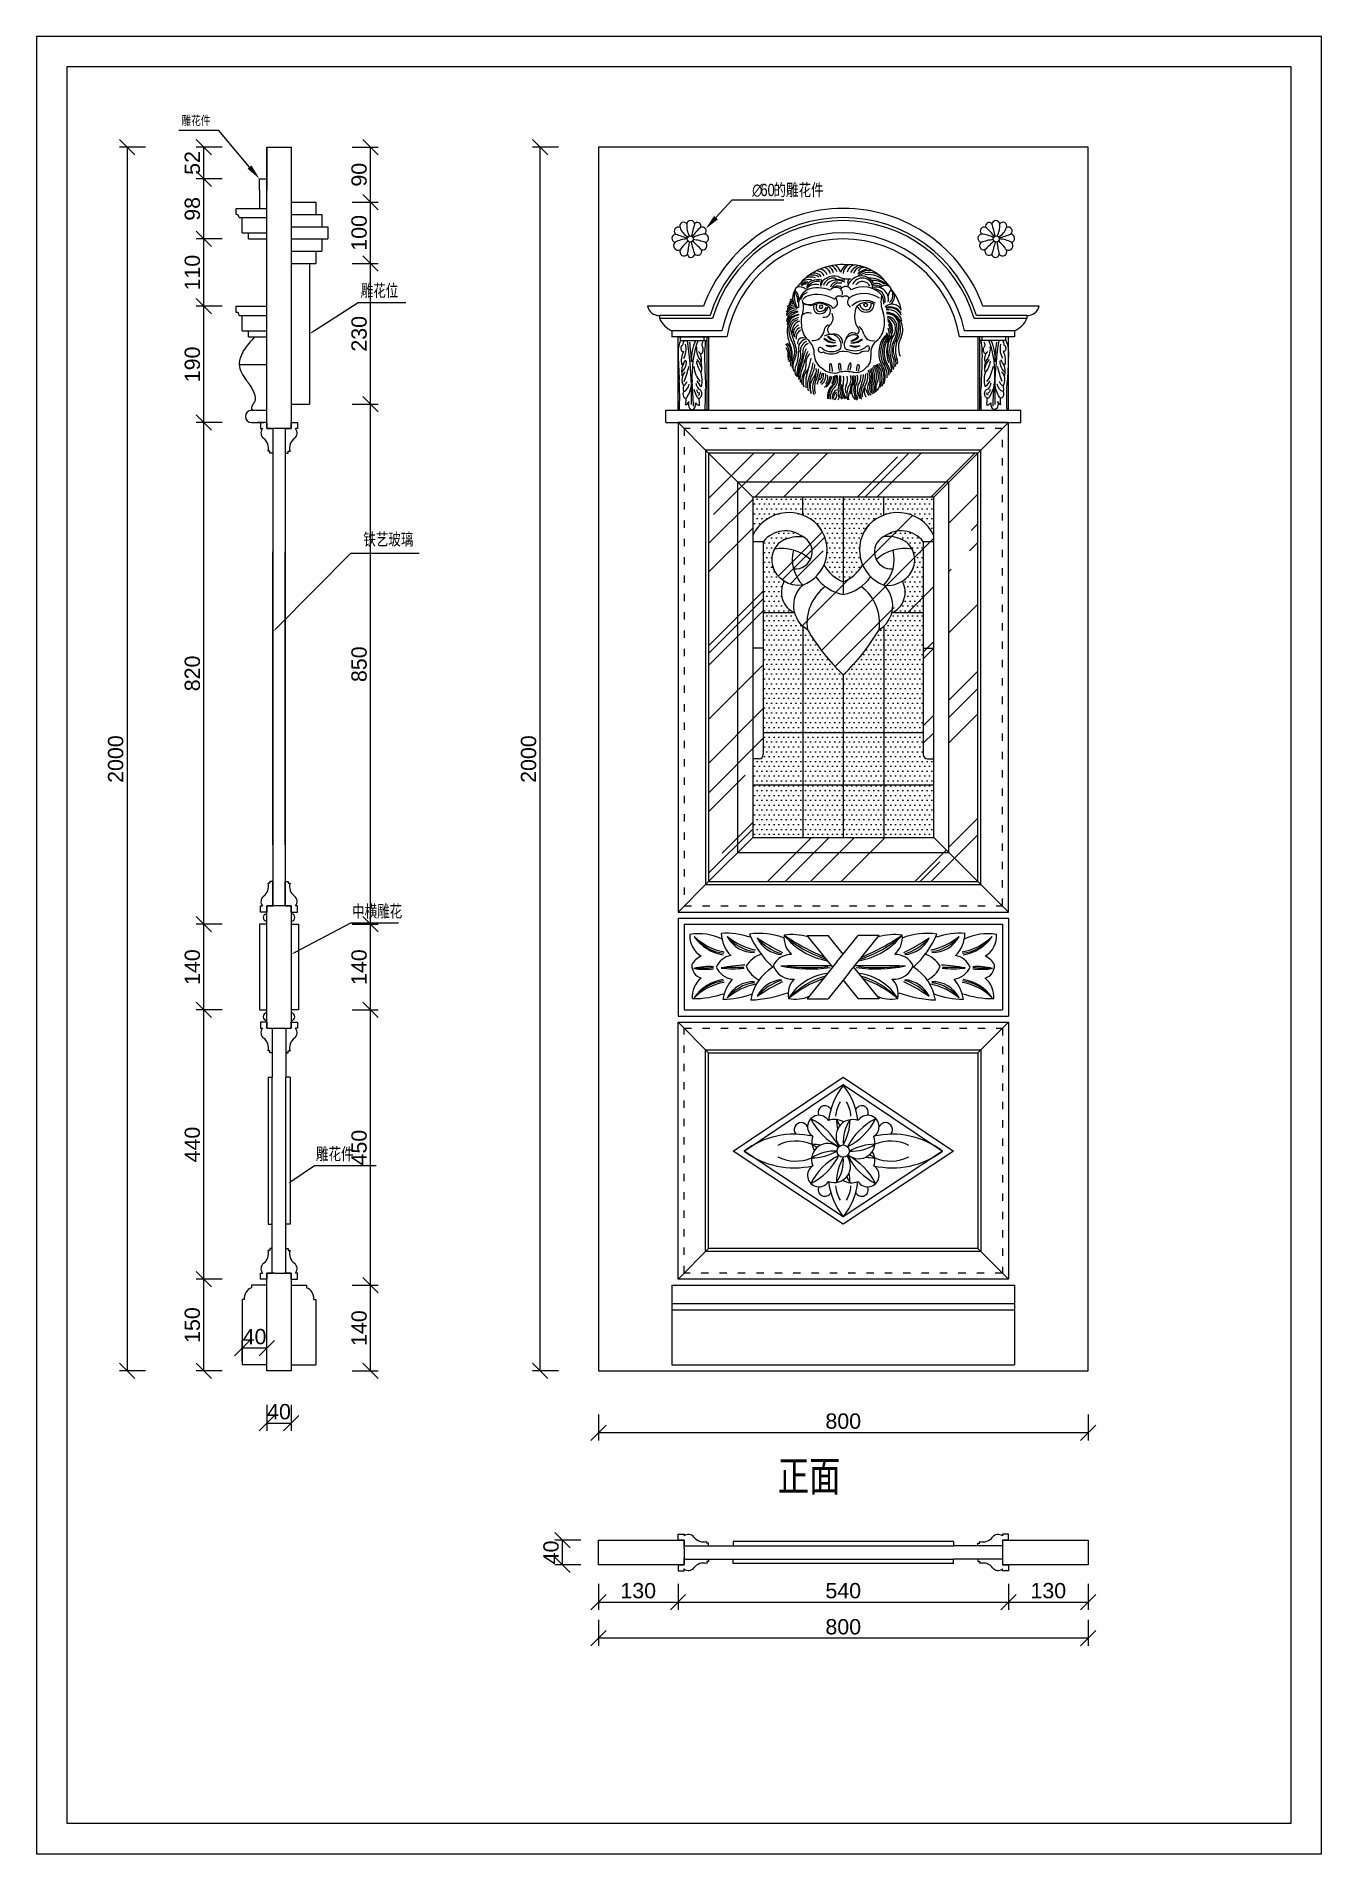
# Model space of a CAD drawing. Header units: millimetres. Extents: x 1285 to 3385, y 627 to 3597.
import ezdxf

# ---------------------------------------------------------------- set-up
doc = ezdxf.new("R2010")
doc.units = ezdxf.units.MM
doc.linetypes.add('ACAD_ISO03W100', pattern=[30, 12, -18])
for name, color, linetype, lineweight in [('图框', 7, 'Continuous', 13), ('填充', 8, 'Continuous', 5), ('文字标注', 3, 'Continuous', 9), ('标准家私', 4, 'Continuous', 20), ('标注', 2, 'Continuous', 9), ('雕花件', 2, 'Continuous', 18)]:
    doc.layers.add(name, color=color, linetype=linetype, lineweight=lineweight)
doc.styles.get("Standard").update_dxf_attribs({"font": 'arial.ttf'})

msp = doc.modelspace()

# ---------------------------------------------------------------- texts
at = {"layer": '文字标注', "color": 0, "lineweight": 15, "width": 0.75}
for s, height, p in [('雕花件', 15, (1522.5, 3452.3)), ('∅', 20, (2454.9, 3336.2)), ('60', 20, (2468.4, 3336.2)), ('的雕花件', 20, (2489.7, 3336.2)), ('雕花位', 20, (1815.3, 3171.8)), ('铁艺玻璃', 20, (1819.6, 2765.3)), ('中横雕花', 20, (1801.2, 2157.4)), ('雕花件', 20, (1742.2, 1760.8)), ('正面', 50, (2496.8, 1219.6))]:
    msp.add_text(s, height=height, dxfattribs=at).set_placement(p)
at = {"layer": '标注', "color": 0, "lineweight": 15, "char_height": 25, "attachment_point": 5, "rotation": 90}
for s, insert in [('52', (1540.3, 3390.3)), ('90', (1812.7, 3371.1)), ('98', (1540.3, 3315.3)), ('100', (1812.7, 3276.1)), ('110', (1540.3, 3211.1)), ('230', (1812.7, 3111.1)), ('190', (1540.3, 3061.1)), ('850', (1812.7, 2571.1)), ('820', (1540.3, 2556.1)), ('2000', (1415, 2416.1)), ('2000', (2089.6, 2416.1)), ('140', (1540.3, 2076.1)), ('140', (1812.7, 2076.1)), ('440', (1540.3, 1786.1)), ('40', (2126.3, 1119.5))]:
    msp.add_mtext(s, dxfattribs=dict(at, insert=insert))
at = {"layer": '标注', "color": 0, "char_height": 25, "attachment_point": 5, "rotation": 90}
for s, insert in [('450', (1812.7, 1781.1)), ('150', (1540.3, 1491.1)), ('140', (1812.7, 1486.1))]:
    msp.add_mtext(s, dxfattribs=dict(at, insert=insert))
at = {"layer": '标注', "color": 0, "lineweight": 15, "char_height": 25, "attachment_point": 5}
for insert in [(1641.8, 1472.1), (1681.8, 1349.4)]:
    msp.add_mtext('40', dxfattribs=dict(at, insert=insert))
at = {"layer": '标注', "color": 0, "char_height": 25, "attachment_point": 5}
for s, insert in [('800', (2603.7, 1334)), ('130', (2268.7, 1056.9)), ('540', (2603.7, 1056.9)), ('130', (2938.7, 1056.9)), ('800', (2603.7, 997.9))]:
    msp.add_mtext(s, dxfattribs=dict(at, insert=insert))

# ---------------------------------------------------------------- blocks, each defined once
blk = doc.blocks.new('_Oblique')
at = {"color": 0, "linetype": 'ByBlock', "lineweight": -2}
blk.add_line((-0.5, -0.5), (0.5, 0.5), dxfattribs=at)
blk = doc.blocks.new('A$C6F066949')
at = {"layer": '雕花件'}
blk.add_circle((58.4, 58.4), 10.1, dxfattribs=at)
for centre, radius, start, end in [((18.7, 98.2), 18.7, 32.7913, 237.2087), ((44.4, 83.7), 26.5, 56.0419, 112.1768), ((73.5, 83), 26.9, 70.4265, 217.914), ((98.2, 98.2), 18.7, 302.7913, 147.2087), ((33.1, 44.4), 26.5, 49.4826, 202.1768), ((33.9, 73.5), 26.9, 160.4265, 212.1346), ((83.7, 72.5), 26.5, 229.4826, 22.1768), ((18.7, 18.7), 18.7, 122.7913, 327.2087), ((43.4, 33.9), 26.9, 250.4265, 37.914), ((98.2, 18.7), 18.7, 212.7913, 57.2087), ((83, 43.4), 26.9, 340.4265, 32.1346), ((72.5, 33.1), 26.5, 236.0419, 292.1768)]:
    blk.add_arc(centre, radius, start, end, dxfattribs=at)
at = {"layer": '雕花件', "color": 8}
for centre, radius, start, end in [((96.4, 156.5), 101.5, 206.4157, 243.5843), ((-39.7, 20.4), 101.5, 26.4157, 63.5843), ((131, 110.2), 83.6, 180.0507, 191.2242), ((-9.1, 72.8), 67.6, 23.8242, 33.4706), ((123.1, 73.1), 64.8, 145.7516, 183.9928), ((-14.1, 110.2), 83.6, 330.1662, 359.5783), ((156.5, 20.4), 101.5, 116.4157, 153.5843), ((20.4, 156.5), 101.5, 296.4157, 333.5843), ((6.7, -14.1), 83.6, 79.8423, 89.5783), ((43.8, 123.1), 64.8, 235.7516, 244.5315), ((110.2, -14.1), 83.6, 90.0507, 119.8338), ((72.8, 125.9), 67.6, 266.414, 303.4706), ((-39.7, 96.4), 101.5, 296.4157, 333.5843), ((96.4, -39.7), 101.5, 116.4157, 153.5843), ((44.1, -9.1), 67.6, 86.414, 123.4706), ((6.7, 131), 83.6, 270.0507, 299.8338), ((131, 6.7), 83.6, 150.1662, 179.5783), ((-6.2, 43.8), 64.8, 325.7516, 3.9928), ((20.4, -39.7), 101.5, 26.4157, 63.5843), ((156.5, 96.4), 101.5, 206.4157, 243.5843), ((110.2, 131), 83.6, 259.8423, 269.5783), ((73.1, -6.2), 64.8, 55.7516, 64.5315), ((125.9, 44.1), 67.6, 203.8242, 213.4706), ((-14.1, 6.7), 83.6, 0.0507, 11.2242)]:
    blk.add_arc(centre, radius, start, end, dxfattribs=at)

# ---------------------------------------------------------------- hatches: boundary and pattern name
at = {"layer": '填充', "lineweight": 15}
h = msp.add_hatch(dxfattribs=at)
h.set_pattern_fill('AR-RROOF', color=0, scale=5, angle=45, style=0)
h.set_pattern_definition([(45, (-4045.87, 110.44), (107.763, 287.3682), [1905, -254, 635, -127]), (45, (-3971.34, 274.78), (-209.24, 29.635), [381, -41.91, 762, -95.25]), (45, (-4077.3, 231.675), (406.8056, 527.141), [1016, -177.8, 508, -127])])
h.paths.add_polyline_path([(2776.4, 2263.5), (2431.1, 2263.5), (2383.7, 2216.1), (2823.7, 2216.1)])
h.paths.add_polyline_path([(2751.7, 2288.2), (2455.8, 2288.2), (2431.1, 2263.5), (2776.4, 2263.5)])
h.paths.add_polyline_path([(2823.7, 2916.1), (2776.4, 2868.7), (2776.4, 2263.5), (2823.7, 2216.1)])
h.paths.add_polyline_path([(2431.1, 2868.7), (2383.7, 2916.1), (2383.7, 2216.1), (2431.1, 2263.5)])
h.paths.add_polyline_path([(2823.7, 2916.1), (2383.7, 2916.1), (2431.1, 2868.7), (2776.4, 2868.7)])
h.paths.add_polyline_path([(2776.4, 2868.7), (2431.1, 2868.7), (2455.8, 2844), (2751.7, 2844)])
h.paths.add_polyline_path([(2455.8, 2844), (2431.1, 2868.7), (2431.1, 2263.5), (2455.8, 2288.2)])
h.paths.add_polyline_path([(2751.7, 2771.4), (2734.4, 2771.4), (2734.4, 2597.6), (2751.7, 2597.6)])
h.paths.add_polyline_path([(2646.2, 2799.3, 0.530997), (2670.1, 2700.3, 0.127899), (2685, 2727, -0.834), (2670.1, 2779.6, -0.410901), (2734.4, 2771.4), (2751.7, 2771.4), (2751.7, 2781.7, 0.521316)])
h.paths.add_polyline_path([(2716.2, 2759, 0.115763), (2685, 2757.5, -0.260051), (2670.1, 2700.3, 0.369748), (2719.2, 2731.7, 0.190572)])
h.paths.add_polyline_path([(2700.9, 2774.4, 0.138295), (2670.1, 2779.6, 0.834), (2685, 2727, 0.127899), (2685, 2757.5, -0.115763), (2716.2, 2759, 0.148884)], flags=17)
h.paths.add_polyline_path([(2633, 2698, -0.119599), (2603.7, 2685.3, -0.119599), (2574.4, 2698, 0.278874), (2545.2, 2627.4, 0.066113), (2603.7, 2553.6, 0.066113), (2662.3, 2627.4, 0.278874)])
h.paths.add_polyline_path([(2574.4, 2698, -0.083169), (2559.1, 2714.2, -0.105814), (2537.4, 2700.3, 0.496155), (2545.2, 2627.4, -0.278874)])
h.paths.add_polyline_path([(2522.4, 2757.5, 0.115763), (2491.2, 2759, 0.190572), (2488.2, 2731.7, 0.369748), (2537.4, 2700.3, -0.260051)], flags=17)
h.paths.add_polyline_path([(2561.2, 2799.3, 0.521316), (2455.8, 2781.7), (2455.8, 2771.4), (2473.1, 2771.4, -0.410901), (2537.4, 2779.6, -0.834), (2522.5, 2727, 0.127899), (2537.4, 2700.3, 0.530997)])
h.paths.add_polyline_path([(2537.4, 2779.6, 0.138295), (2506.6, 2774.4, 0.148884), (2491.2, 2759, -0.115763), (2522.4, 2757.5, 0.127899), (2522.5, 2727, 0.834)], flags=16)
h.paths.add_polyline_path([(2648.4, 2714.2, -0.094689), (2635.3, 2733.2, -0.159717), (2603.7, 2705.6), (2603.7, 2685.3, 0.204805)])
h.paths.add_polyline_path([(2603.7, 2705.6, -0.159717), (2572.1, 2733.2, -0.094689), (2559.1, 2714.2, 0.204805), (2603.7, 2685.3)])
h.paths.add_polyline_path([(2670.1, 2700.3, -0.105814), (2648.4, 2714.2, -0.083169), (2633, 2698, -0.278874), (2662.3, 2627.4, 0.496155)])
h.paths.add_polyline_path([(2734.4, 2771.4, 0.410901), (2670.1, 2779.6, -0.138295), (2700.9, 2774.4, -0.349368), (2719.2, 2731.7, -0.369748), (2670.1, 2700.3, -0.275135), (2683, 2655), (2734.4, 2655)])
h.paths.add_polyline_path([(2751.7, 2459.6), (2734.4, 2459.6), (2734.4, 2423.7, 0.414214), (2741.4, 2416.7), (2751.7, 2416.7)])
h.paths.add_polyline_path([(2473.1, 2597.6), (2455.8, 2597.6), (2455.8, 2416.7), (2466.1, 2416.7, 0.414214), (2473.1, 2423.7)])
h.paths.add_polyline_path([(2751.7, 2597.6), (2734.4, 2597.6), (2734.4, 2459.6), (2751.7, 2459.6)])
h.paths.add_polyline_path([(2473.1, 2771.4), (2455.8, 2771.4), (2455.8, 2597.6), (2473.1, 2597.6)])
h = msp.add_hatch(dxfattribs=at)
h.set_pattern_fill('DOTS', color=0, scale=5, style=0)
h.set_pattern_definition([(0, (-4045.872, 110.442), (3.96875, 7.9375), [0, -7.9375])])
h.paths.add_polyline_path([(2751.7, 2373.9), (2670.1, 2373.9), (2670.1, 2288.2), (2751.7, 2288.2)])
h.paths.add_polyline_path([(2670.1, 2373.9), (2603.7, 2373.9), (2603.7, 2288.2), (2670.1, 2288.2)])
h.paths.add_polyline_path([(2603.7, 2373.9), (2537.4, 2373.9), (2537.4, 2288.2), (2603.7, 2288.2)])
h.paths.add_polyline_path([(2537.4, 2373.9), (2455.8, 2373.9), (2455.8, 2288.2), (2537.4, 2288.2)])
h.paths.add_polyline_path([(2537.4, 2459.6), (2473.1, 2459.6), (2473.1, 2423.7, -0.414214), (2466.1, 2416.7), (2455.8, 2416.7), (2455.8, 2373.9), (2537.4, 2373.9)])
h.paths.add_polyline_path([(2603.7, 2459.6), (2537.4, 2459.6), (2537.4, 2373.9), (2603.7, 2373.9)])
h.paths.add_polyline_path([(2670.1, 2459.6), (2603.7, 2459.6), (2603.7, 2373.9), (2670.1, 2373.9)])
h.paths.add_polyline_path([(2751.7, 2416.7), (2741.4, 2416.7, -0.414214), (2734.4, 2423.7), (2734.4, 2459.6), (2670.1, 2459.6), (2670.1, 2373.9), (2751.7, 2373.9)])
h.paths.add_polyline_path([(2734.4, 2655), (2683, 2655, -0.139786), (2670.1, 2633.3), (2670.1, 2459.6), (2734.4, 2459.6)])
h.paths.add_polyline_path([(2670.1, 2633.3, -0.053239), (2662.3, 2627.4, -0.066113), (2603.7, 2553.6), (2603.7, 2459.6), (2670.1, 2459.6)])
h.paths.add_polyline_path([(2603.7, 2553.6, -0.066113), (2545.2, 2627.4, -0.053239), (2537.4, 2633.3), (2537.4, 2459.6), (2603.7, 2459.6)])
h.paths.add_polyline_path([(2537.4, 2633.3, -0.139786), (2524.5, 2655), (2473.1, 2655), (2473.1, 2459.6), (2537.4, 2459.6)])
h.paths.add_polyline_path([(2507.4, 2706.7, -0.18129), (2488.2, 2731.7, -0.349368), (2506.6, 2774.4, -0.138295), (2537.4, 2779.6, 0.410901), (2473.1, 2771.4), (2473.1, 2655), (2524.5, 2655, -0.443508)])
h.paths.add_polyline_path([(2734.4, 2771.4, 0.410901), (2670.1, 2779.6, -0.138295), (2700.9, 2774.4, -0.349368), (2719.2, 2731.7, -0.18129), (2700.1, 2706.7, -0.443508), (2683, 2655), (2734.4, 2655)])
h.paths.add_polyline_path([(2751.7, 2844), (2670.1, 2844), (2670.1, 2814.8, -0.388571), (2751.7, 2781.7)])
h.paths.add_polyline_path([(2670.1, 2844), (2603.7, 2844), (2603.7, 2705.6, 0.159717), (2635.3, 2733.2, -0.29657), (2646.2, 2799.3, -0.110384), (2670.1, 2814.8)])
h.paths.add_polyline_path([(2603.7, 2844), (2537.4, 2844), (2537.4, 2814.8, -0.110384), (2561.2, 2799.3, -0.29657), (2572.1, 2733.2, 0.159717), (2603.7, 2705.6)])
h.paths.add_polyline_path([(2537.4, 2844), (2455.8, 2844), (2455.8, 2781.7, -0.388571), (2537.4, 2814.8)])

# ---------------------------------------------------------------- linework, layer by layer
at = {"color": 0, "lineweight": 15}
for p, q in [((3003.7, 1416.1), (3003.7, 3416.1)), ((2883.7, 3106.1), (2823.7, 3106.1)), ((2823.7, 2986.1), (2873.7, 2986.1)), ((1687.8, 1976.1), (1693.8, 1976.1)), ((1651.8, 1576.1), (1654.8, 1576.1)), ((1661.8, 1566.1), (1661.8, 1576.1)), ((1661.8, 1576.1), (1671.8, 1576.1)), ((1670.8, 1576.1), (1661.8, 1576.1)), ((1661.8, 1576.1), (1661.8, 1566.1)), ((1674.8, 1576.1), (1669.8, 1576.1)), ((2333.7, 1139.5), (2343.7, 1139.5)), ((2343.7, 1139.5), (2333.7, 1139.5)), ((2343.7, 1139.5), (2343.7, 1129.5)), ((2343.7, 1130.5), (2343.7, 1139.5)), ((2343.7, 1126.5), (2343.7, 1131.5)), ((2863.7, 1113.5), (2863.7, 1107.5))]:
    msp.add_line(p, q, dxfattribs=at)
at = {"layer": '图框', "color": 0}
msp.add_lwpolyline([(1285.3, 3597.2), (1285.3, 627.2), (3385.3, 627.2), (3385.3, 3597.2)], close=True, dxfattribs=at)
at = {"layer": '图框', "color": 0, "lineweight": 20}
msp.add_lwpolyline([(1335.3, 3547.2), (1335.3, 677.2), (3335.3, 677.2), (3335.3, 3547.2)], close=True, dxfattribs=at)
at = {"layer": '填充', "color": 0}
for p, q in [((2386.2, 3141.1), (2303.7, 3141.1)), ((2390, 3136.1), (2303.7, 3136.1)), ((2903.7, 3136.1), (2817.5, 3136.1)), ((2903.7, 3141.1), (2821.2, 3141.1)), ((2405.5, 3116.1), (2323.7, 3116.1)), ((2883.7, 3116.1), (2802, 3116.1)), ((2383.7, 2916.1), (2333.7, 2966.1)), ((2873.7, 2966.1), (2823.7, 2916.1)), ((2828.7, 2921.1), (2378.7, 2921.1)), ((2378.7, 2921.1), (2378.7, 2211.1)), ((2828.7, 2211.1), (2828.7, 2921.1)), ((2383.7, 2216.1), (2333.7, 2166.1)), ((2378.7, 2211.1), (2828.7, 2211.1)), ((2873.7, 2166.1), (2823.7, 2216.1)), ((2383.7, 1936.1), (2333.7, 1986.1)), ((2823.7, 1936.1), (2873.7, 1986.1)), ((2378.7, 1611.1), (2378.7, 1941.1)), ((2378.7, 1941.1), (2828.7, 1941.1)), ((2828.7, 1941.1), (2828.7, 1611.1)), ((2383.7, 1616.1), (2333.7, 1566.1)), ((2828.7, 1611.1), (2378.7, 1611.1)), ((2823.7, 1616.1), (2873.7, 1566.1))]:
    msp.add_line(p, q, dxfattribs=at)
at = {"layer": '填充', "color": 0, "linetype": 'ACAD_ISO03W100'}
for p, q in [((2863.7, 2956.1), (2343.7, 2956.1)), ((2343.7, 2956.1), (2343.7, 2176.1)), ((2863.7, 2176.1), (2863.7, 2956.1)), ((2343.7, 2176.1), (2863.7, 2176.1)), ((2343.7, 1576.1), (2343.7, 1976.1)), ((2343.7, 1976.1), (2863.7, 1976.1)), ((2863.7, 1976.1), (2863.7, 1576.1)), ((2863.7, 1576.1), (2343.7, 1576.1))]:
    msp.add_line(p, q, dxfattribs=at)
at = {"layer": '填充', "color": 0}
for radius, start, end in [(227.8, 17.3181, 162.6819), (222.8, 16.3745, 163.6255), (202.8, 12.187, 167.813)]:
    msp.add_arc((2603.7, 3073.3), radius, start, end, dxfattribs=at)
at = {"layer": '文字标注', "color": 0, "lineweight": 15}
msp.add_lwpolyline([(1633.7, 3383.6), (1583.6, 3443.3), (1518, 3443.3)], dxfattribs=at)
at = {"layer": '文字标注', "color": 0}
for points in [[(2395.7, 3301), (2422.4, 3330), (2506.8, 3330)], [(1738.1, 3115.2), (1811.2, 3162.4), (1888.8, 3162.4)], [(1678.1, 2630.5), (1798.9, 2752.7), (1910.6, 2752.7)], [(1708.4, 2100.5), (1799.2, 2148.3), (1876.8, 2148.3)], [(1702.9, 1726.9), (1739.9, 1752), (1840.7, 1752)]]:
    msp.add_lwpolyline(points, dxfattribs=at)
at = {"layer": '文字标注', "color": 0, "lineweight": 15}
msp.add_solid([(1636.9, 3386.3), (1649.8, 3364.5), (1630.5, 3380.9)], dxfattribs=at)
at = {"layer": '文字标注', "color": 0}
for points in [[(2398.8, 3298.1), (2378.8, 3282.6), (2392.6, 3303.8)], [(1738.8, 3114.1), (1731.8, 3111.1), (1737.4, 3116.2)], [(1679, 2629.7), (1672.8, 2625.2), (1677.2, 2631.4)], [(1709, 2099.4), (1701.8, 2097), (1707.8, 2101.6)], [(1703.6, 1725.9), (1696.7, 1722.7), (1702.2, 1728)]]:
    msp.add_solid(points, dxfattribs=at)
at = {"layer": '标准家私', "color": 0}
for p, q in [((1661.8, 2966.1), (1661.8, 3416.1)), ((1661.8, 3416.1), (1701.8, 3416.1)), ((1661.8, 3416.1), (1661.8, 3346.1)), ((1701.8, 3416.1), (1701.8, 2966.1)), ((2203.7, 3416.1), (2203.7, 1416.1)), ((3003.7, 3416.1), (2203.7, 3416.1)), ((3003.7, 1416.1), (3003.7, 3416.1)), ((1649.8, 3346.1), (1649.8, 3364.5)), ((1649.8, 3364.5), (1661.8, 3364.5)), ((1649.8, 3346.1), (1649.8, 3316.1)), ((1611.8, 3316.1), (1661.8, 3316.1)), ((1611.8, 3306.1), (1611.8, 3316.1)), ((1616.8, 3301.1), (1661.8, 3301.1)), ((1621.8, 3276.1), (1621.8, 3301.1)), ((1701.8, 3326.1), (1741.8, 3326.1)), ((1701.8, 3306.1), (1751.8, 3306.1)), ((1741.8, 3326.1), (1741.8, 3306.1)), ((1751.8, 3306.1), (1751.8, 3286.1)), ((1621.8, 3276.1), (1661.8, 3276.1)), ((1631.8, 3266.1), (1631.8, 3276.1)), ((1701.8, 3286.1), (1761.8, 3286.1)), ((1761.8, 3286.1), (1761.8, 3266.1)), ((1631.8, 3266.1), (1661.8, 3266.1)), ((1701.8, 3266.1), (1761.8, 3266.1)), ((1701.8, 3246.1), (1751.8, 3246.1)), ((1741.8, 3246.1), (1741.8, 3226.1)), ((1751.8, 3266.1), (1751.8, 3246.1)), ((1701.8, 3226.1), (1741.8, 3226.1)), ((1731.8, 3226.1), (1731.8, 2996.1)), ((1611.8, 3146.1), (1611.8, 3156.1)), ((1611.8, 3156.1), (1661.8, 3156.1)), ((2375.5, 3156.1), (2283.7, 3156.1)), ((2923.7, 3156.1), (2832, 3156.1)), ((1616.8, 3141.1), (1661.8, 3141.1)), ((1621.8, 3116.1), (1621.8, 3141.1)), ((2303.7, 3141.1), (2303.7, 3136.1)), ((2903.7, 3141.1), (2903.7, 3136.1)), ((1621.8, 3116.1), (1661.8, 3116.1)), ((1631.8, 3106.1), (1631.8, 3116.1)), ((1631.8, 3106.1), (1661.8, 3106.1)), ((1648.5, 3106.1), (1661.8, 3106.1)), ((2323.7, 3116.1), (2323.7, 3106.1)), ((2413.7, 3106.1), (2323.7, 3106.1)), ((2333.7, 2986.1), (2333.7, 3106.1)), ((2333.7, 3106.1), (2383.7, 3106.1)), ((2383.7, 3106.1), (2383.7, 2986.1)), ((2883.7, 3106.1), (2793.7, 3106.1)), ((2823.7, 3106.1), (2823.7, 2986.1)), ((2873.7, 2986.1), (2873.7, 3106.1)), ((2883.7, 3116.1), (2883.7, 3106.1)), ((1616.7, 3060.9), (1661.8, 3060.9)), ((1636.8, 2986.1), (1661.8, 2986.1)), ((1701.8, 2996.1), (1731.8, 2996.1)), ((2313.7, 2966.1), (2313.7, 2986.1)), ((2313.7, 2986.1), (2893.7, 2986.1)), ((2383.7, 2986.1), (2333.7, 2986.1)), ((2893.7, 2966.1), (2893.7, 2986.1)), ((1636.8, 2966.1), (1656.8, 2966.1)), ((1644.8, 2966.1), (1656.8, 2966.1)), ((1661.8, 2966.1), (1646.8, 2966.1)), ((1651.8, 2966.1), (1651.8, 2956.1)), ((1651.8, 2956.1), (1654.8, 2956.1)), ((1661.8, 2966.1), (1661.8, 2956.1)), ((1661.8, 2956.1), (1661.8, 2966.1)), ((1661.8, 2966.1), (1661.8, 2956.1)), ((1661.8, 2956.1), (1672.8, 2956.1)), ((1701.8, 2956.1), (1661.8, 2956.1)), ((1671.8, 2956.1), (1661.8, 2956.1)), ((1661.8, 2956.1), (1672.8, 2956.1)), ((1671.8, 2956.1), (1671.8, 2176.1)), ((1671.8, 2956.1), (1671.8, 2916.1)), ((1671.8, 2956.1), (1671.8, 2906.1)), ((1671.8, 2956.1), (1671.8, 2176.1)), ((1701.8, 2956.1), (1690.8, 2956.1)), ((1691.8, 2956.1), (1691.8, 2176.1)), ((1691.8, 2956.1), (1691.8, 2906.1)), ((1691.8, 2956.1), (1691.8, 2176.1)), ((1691.8, 2956.1), (1691.8, 2916.1)), ((1691.8, 2956.1), (1701.8, 2956.1)), ((1701.8, 2966.1), (1701.8, 2956.1)), ((1701.8, 2956.1), (1701.8, 2966.1)), ((1701.8, 2966.1), (1711.8, 2966.1)), ((1711.8, 2956.1), (1708.8, 2956.1)), ((1711.8, 2966.1), (1711.8, 2956.1)), ((2313.7, 2966.1), (2893.7, 2966.1)), ((2873.7, 2966.1), (2333.7, 2966.1)), ((2333.7, 2966.1), (2333.7, 2166.1)), ((2873.7, 2166.1), (2873.7, 2966.1)), ((1666.8, 2919.1), (1663.8, 2919.1)), ((1666.8, 2916.1), (1666.8, 2919.1)), ((1671.8, 2916.1), (1666.8, 2916.1)), ((1691.8, 2916.1), (1696.8, 2916.1)), ((1696.8, 2919.1), (1699.8, 2919.1)), ((1696.8, 2916.1), (1696.8, 2919.1)), ((2823.7, 2916.1), (2383.7, 2916.1)), ((2383.7, 2916.1), (2383.7, 2216.1)), ((2823.7, 2216.1), (2823.7, 2916.1)), ((1671.8, 2276), (1671.8, 2754.6)), ((1691.8, 2276), (1691.8, 2754.6)), ((1666.8, 2213.1), (1663.8, 2213.1)), ((1666.8, 2216.1), (1666.8, 2213.1)), ((1671.8, 2216.1), (1666.8, 2216.1)), ((1671.8, 2176.1), (1671.8, 2216.1)), ((1691.8, 2216.1), (1696.8, 2216.1)), ((1691.8, 2176.1), (1691.8, 2216.1)), ((1696.8, 2216.1), (1696.8, 2213.1)), ((1696.8, 2213.1), (1699.8, 2213.1)), ((2383.7, 2216.1), (2823.7, 2216.1)), ((1651.8, 2176.1), (1654.8, 2176.1)), ((1651.8, 2166.1), (1651.8, 2176.1)), ((1701.8, 2176.1), (1661.8, 2176.1)), ((1661.8, 2176.1), (1672.8, 2176.1)), ((1661.8, 2166.1), (1661.8, 2176.1)), ((1661.8, 2176.1), (1661.8, 2166.1)), ((1671.8, 2176.1), (1661.8, 2176.1)), ((1701.8, 2176.1), (1661.8, 2176.1)), ((1661.8, 2176.1), (1672.8, 2176.1)), ((1661.8, 2166.1), (1661.8, 2176.1)), ((1701.8, 2176.1), (1690.8, 2176.1)), ((1691.8, 2176.1), (1701.8, 2176.1)), ((1701.8, 2176.1), (1701.8, 2166.1)), ((1701.8, 2166.1), (1701.8, 2176.1)), ((1711.8, 2176.1), (1708.8, 2176.1)), ((1711.8, 2166.1), (1711.8, 2176.1)), ((1661.8, 2146.1), (1649.8, 2146.1)), ((1649.8, 2146.1), (1649.8, 2006.1)), ((1661.8, 2166.1), (1651.8, 2166.1)), ((1701.8, 2166.1), (1711.8, 2166.1)), ((1701.8, 2146.1), (1713.8, 2146.1)), ((1713.8, 2146.1), (1713.8, 2006.1)), ((2333.7, 2166.1), (2873.7, 2166.1)), ((2333.7, 2156.1), (2873.7, 2156.1)), ((2333.7, 2156.1), (2333.7, 1996.1)), ((2343.7, 2146.1), (2863.7, 2146.1)), ((2343.7, 2146.1), (2343.7, 2006.1)), ((2863.7, 2146.1), (2863.7, 2006.1)), ((2873.7, 2156.1), (2873.7, 1996.1)), ((1649.8, 2006.1), (1661.8, 2006.1)), ((1713.8, 2006.1), (1701.8, 2006.1)), ((2333.7, 1996.1), (2873.7, 1996.1)), ((2343.7, 2006.1), (2863.7, 2006.1)), ((1651.8, 1986.1), (1651.8, 1976.1)), ((1661.8, 1986.1), (1651.8, 1986.1)), ((1651.8, 1976.1), (1654.8, 1976.1)), ((1661.8, 1986.1), (1661.8, 1976.1)), ((1661.8, 1976.1), (1661.8, 1986.1)), ((1661.8, 1986.1), (1661.8, 1976.1)), ((1661.8, 1976.1), (1687.8, 1976.1)), ((1670.8, 1976.1), (1670.8, 1936.1)), ((1687.8, 1976.1), (1701.8, 1976.1)), ((1692.8, 1976.1), (1692.8, 1936.1)), ((1701.8, 1986.1), (1711.8, 1986.1)), ((1701.8, 1976.1), (1701.8, 1986.1)), ((1701.8, 1986.1), (1701.8, 1976.1)), ((1711.8, 1976.1), (1708.8, 1976.1)), ((1711.8, 1986.1), (1711.8, 1976.1)), ((2333.7, 1566.1), (2333.7, 1986.1)), ((2333.7, 1986.1), (2873.7, 1986.1)), ((2873.7, 1986.1), (2873.7, 1566.1)), ((1666.8, 1939.1), (1663.8, 1939.1)), ((1666.8, 1936.1), (1666.8, 1939.1)), ((1670.8, 1936.1), (1666.8, 1936.1)), ((1670.8, 1936.1), (1670.8, 1896.1)), ((1692.8, 1936.1), (1692.8, 1896.1)), ((1692.8, 1936.1), (1696.8, 1936.1)), ((1696.8, 1936.1), (1696.8, 1939.1)), ((1696.8, 1939.1), (1699.8, 1939.1)), ((2383.7, 1616.1), (2383.7, 1936.1)), ((2383.7, 1936.1), (2823.7, 1936.1)), ((2823.7, 1936.1), (2823.7, 1616.1)), ((1663.8, 1896.1), (1663.8, 1656.1)), ((1663.8, 1896.1), (1670.8, 1896.1)), ((1670.8, 1576.1), (1670.8, 1896.1)), ((1692.8, 1616.1), (1692.8, 1896.1)), ((1699.8, 1896.1), (1692.8, 1896.1)), ((1699.8, 1896.1), (1699.8, 1656.1)), ((2423.7, 1775.4), (2603.7, 1896.1)), ((2441.8, 1775.5), (2603.7, 1884)), ((2603.7, 1896.1), (2783.7, 1775.4)), ((2603.7, 1884), (2765.7, 1775.5)), ((2603.7, 1656.1), (2423.7, 1775.4)), ((2603.7, 1668.1), (2441.8, 1775.5)), ((2765.7, 1775.5), (2603.7, 1668.1)), ((2783.7, 1775.4), (2603.7, 1656.1)), ((1663.8, 1656.1), (1670.8, 1656.1)), ((1699.8, 1656.1), (1692.8, 1656.1)), ((1666.8, 1613.1), (1663.8, 1613.1)), ((1670.8, 1616.1), (1666.8, 1616.1)), ((1666.8, 1616.1), (1666.8, 1613.1)), ((1670.8, 1576.1), (1670.8, 1616.1)), ((1692.8, 1576.1), (1692.8, 1616.1)), ((1692.8, 1616.1), (1696.8, 1616.1)), ((1696.8, 1616.1), (1696.8, 1613.1)), ((1696.8, 1613.1), (1699.8, 1613.1)), ((2823.7, 1616.1), (2383.7, 1616.1)), ((1651.8, 1566.1), (1651.8, 1576.1)), ((1674.8, 1576.1), (1661.8, 1576.1)), ((1661.8, 1566.1), (1661.8, 1576.1)), ((1661.8, 1576.1), (1671.8, 1576.1)), ((1674.8, 1576.1), (1701.8, 1576.1)), ((1687.8, 1576.1), (1692.8, 1576.1)), ((1701.8, 1576.1), (1690.8, 1576.1)), ((1692.8, 1576.1), (1701.8, 1576.1)), ((1701.8, 1566.1), (1701.8, 1576.1)), ((1701.8, 1576.1), (1701.8, 1566.1)), ((1711.8, 1576.1), (1708.8, 1576.1)), ((1711.8, 1566.1), (1711.8, 1576.1)), ((1661.8, 1556.1), (1636.8, 1556.1)), ((1636.8, 1556.1), (1636.8, 1552.1)), ((1661.8, 1566.1), (1651.8, 1566.1)), ((1701.8, 1566.1), (1711.8, 1566.1)), ((1701.8, 1556.1), (1726.8, 1556.1)), ((1726.8, 1556.1), (1726.8, 1552.1)), ((2323.7, 1556.1), (2323.7, 1426.1)), ((2323.7, 1556.1), (2883.7, 1556.1)), ((2873.7, 1566.1), (2333.7, 1566.1)), ((2883.7, 1556.1), (2883.7, 1426.1)), ((1621.8, 1533.1), (1621.8, 1426.1)), ((1624.8, 1533.1), (1621.8, 1533.1)), ((1738.8, 1533.1), (1741.8, 1533.1)), ((1741.8, 1533.1), (1741.8, 1426.1)), ((2323.7, 1526.1), (2883.7, 1526.1)), ((2323.7, 1516.1), (2883.7, 1516.1)), ((1661.8, 1426.1), (1621.8, 1426.1)), ((1701.8, 1426.1), (1741.8, 1426.1)), ((2323.7, 1426.1), (2883.7, 1426.1)), ((2203.7, 1416.1), (3003.7, 1416.1)), ((2333.7, 1139.5), (2333.7, 1149.5)), ((2333.7, 1149.5), (2343.7, 1149.5)), ((2333.7, 1139.5), (2343.7, 1139.5)), ((2343.7, 1149.5), (2343.7, 1146.5)), ((2343.7, 1126.5), (2343.7, 1139.5)), ((2343.7, 1139.5), (2343.7, 1129.5)), ((2343.7, 1130.5), (2383.7, 1130.5)), ((2343.7, 1130.5), (2783.7, 1130.5)), ((2380.7, 1134.5), (2380.7, 1137.5)), ((2383.7, 1134.5), (2380.7, 1134.5)), ((2383.7, 1130.5), (2383.7, 1134.5)), ((2783.7, 1137.5), (2423.7, 1137.5)), ((2423.7, 1137.5), (2423.7, 1130.5)), ((2783.7, 1137.5), (2783.7, 1130.5)), ((2823.7, 1130.5), (2783.7, 1130.5)), ((2823.7, 1134.5), (2826.7, 1134.5)), ((2823.7, 1130.5), (2823.7, 1134.5)), ((2863.7, 1130.5), (2823.7, 1130.5)), ((2826.7, 1134.5), (2826.7, 1137.5)), ((2863.7, 1149.5), (2863.7, 1146.5)), ((2873.7, 1149.5), (2863.7, 1149.5)), ((2863.7, 1139.5), (2863.7, 1113.5)), ((2873.7, 1139.5), (2863.7, 1139.5)), ((2863.7, 1139.5), (2873.7, 1139.5)), ((2873.7, 1139.5), (2863.7, 1139.5)), ((2873.7, 1139.5), (2873.7, 1149.5)), ((3003.7, 1139.5), (3003.7, 1099.5)), ((2333.7, 1099.5), (2343.7, 1099.5)), ((2343.7, 1099.5), (2333.7, 1099.5)), ((2333.7, 1099.5), (2333.7, 1089.5)), ((2343.7, 1126.5), (2343.7, 1099.5)), ((2343.7, 1113.5), (2343.7, 1108.5)), ((2343.7, 1099.5), (2343.7, 1110.5)), ((2343.7, 1108.5), (2383.7, 1108.5)), ((2343.7, 1108.5), (2343.7, 1099.5)), ((2380.7, 1104.5), (2380.7, 1101.5)), ((2383.7, 1104.5), (2380.7, 1104.5)), ((2383.7, 1108.5), (2383.7, 1104.5)), ((2383.7, 1108.5), (2783.7, 1108.5)), ((2423.7, 1101.5), (2423.7, 1108.5)), ((2783.7, 1101.5), (2423.7, 1101.5)), ((2823.7, 1108.5), (2783.7, 1108.5)), ((2783.7, 1101.5), (2783.7, 1108.5)), ((2823.7, 1108.5), (2823.7, 1104.5)), ((2863.7, 1108.5), (2823.7, 1108.5)), ((2823.7, 1104.5), (2826.7, 1104.5)), ((2826.7, 1104.5), (2826.7, 1101.5)), ((2863.7, 1113.5), (2863.7, 1099.5)), ((2863.7, 1099.5), (2873.7, 1099.5)), ((2873.7, 1099.5), (2863.7, 1099.5)), ((2873.7, 1099.5), (2873.7, 1089.5)), ((2333.7, 1089.5), (2343.7, 1089.5)), ((2343.7, 1089.5), (2343.7, 1092.5)), ((2863.7, 1089.5), (2863.7, 1092.5)), ((2873.7, 1089.5), (2863.7, 1089.5))]:
    msp.add_line(p, q, dxfattribs=at)
at = {"layer": '标准家私', "color": 0, "lineweight": 15}
for p, q in [((2338, 3100.3), (2338, 3105)), ((2338, 3100.3), (2376.6, 3100.3)), ((2376.6, 3100.3), (2376.6, 3105)), ((2376.6, 3100.3), (2381, 3100.4)), ((2381, 3105), (2381, 2986.2)), ((2826.4, 3105), (2826.4, 2986.2)), ((2830.9, 3100.3), (2826.4, 3100.4)), ((2830.9, 3100.3), (2830.9, 3105)), ((2869.4, 3100.3), (2830.9, 3100.3)), ((2869.4, 3100.3), (2869.4, 3105)), ((2381, 2986.2), (2336, 2986.1)), ((2826.4, 2986.2), (2871.5, 2986.1))]:
    msp.add_line(p, q, dxfattribs=at)
msp.add_lwpolyline([(2823.7, 2216.1), (2823.7, 2916.1), (2383.7, 2916.1), (2383.7, 2216.1)], close=True, dxfattribs=at)
at = {"layer": '标准家私', "color": 0}
for points in [[(1661.8, 1976.1), (1661.8, 2176.1)], [(1701.8, 2176.1), (1701.8, 1976.1)], [(1701.8, 1576.1), (1701.8, 1416.1), (1661.8, 1416.1), (1661.8, 1576.1)], [(2343.7, 1099.5), (2203.7, 1099.5), (2203.7, 1139.5), (2343.7, 1139.5)], [(2863.7, 1139.5), (3003.7, 1139.5)], [(3003.7, 1099.5), (2863.7, 1099.5)]]:
    msp.add_lwpolyline(points, dxfattribs=at)
msp.add_lwpolyline([(2603.7, 1668.1), (2441.8, 1775.5), (2603.7, 1884), (2765.7, 1775.5)], close=True, dxfattribs=at)
for centre, radius, start, end in [((1611.8, 3301.1), 5, 0, 90), ((2603.7, 3073.3), 242.8, 19.9416, 160.0584), ((2603.7, 3073.3), 192.8, 9.7987, 170.2013), ((2302.9, 3160.9), 19.8, 193.9655, 272.2947), ((2904.5, 3160.9), 19.8, 267.7053, 346.0345), ((1611.8, 3141.1), 5, 0, 90), ((2338.1, 3150.5), 37.3, 202.7277, 247.2723), ((2869.3, 3150.5), 37.3, 292.7277, 337.2723), ((1636.8, 2976.1), 10, 90, 270), ((1663.5, 2949), 11.2, 140.6281, 232.3503), ((1700.1, 2949), 11.2, 307.6497, 39.3719), ((1645.4, 2924.5), 19.2, 343.6373, 54.1456), ((1718.2, 2924.5), 19.2, 125.8544, 196.3627), ((1645.4, 2207.7), 19.2, 305.8544, 16.3627), ((1718.2, 2207.7), 19.2, 163.6373, 234.1456), ((1663.5, 2183.2), 11.2, 127.6497, 219.3719), ((1700.1, 2183.2), 11.2, 320.6281, 52.3503), ((1661.8, 2157.1), 6, 90, 270), ((1701.8, 2157.1), 6, 270, 90), ((1661.8, 1995.1), 6, 90, 270), ((1701.8, 1995.1), 6, 270, 90), ((1663.5, 1969), 11.2, 140.6281, 232.3503), ((1700.1, 1969), 11.2, 307.6497, 39.3719), ((1645.4, 1944.5), 19.2, 343.6373, 54.1456), ((1718.2, 1944.5), 19.2, 125.8544, 196.3627), ((1645.4, 1607.7), 19.2, 305.8544, 16.3627), ((1718.2, 1607.7), 19.2, 163.6373, 234.1456), ((1663.5, 1583.2), 11.2, 127.6497, 219.3719), ((1700.1, 1583.2), 11.2, 320.6281, 52.3503), ((1643.8, 1534.4), 19, 111.5578, 183.8909), ((1719.8, 1534.4), 19, 356.1091, 68.4422), ((2350.9, 1137.8), 11.2, 37.6497, 129.3719), ((2375.3, 1155.9), 19.2, 215.8544, 286.3627), ((2832.1, 1155.9), 19.2, 253.6373, 324.1456), ((2856.6, 1137.8), 11.2, 50.6281, 142.3503), ((2375.3, 1083), 19.2, 73.6373, 144.1456), ((2832.1, 1083), 19.2, 35.8544, 106.3627), ((2350.9, 1101.2), 11.2, 230.6281, 322.3503), ((2856.6, 1101.2), 11.2, 217.6497, 309.3719)]:
    msp.add_arc(centre, radius, start, end, dxfattribs=at)
at = {"layer": '标准家私', "color": 0, "lineweight": 15}
for centre, major_axis, start_param, end_param in [((2355.7, 3079.3), (0, 35.2), 0.932526, 1.516894), ((2452.5, 3073.9), (0, 120.8), 1.34966, 1.632106), ((3059.3, 3135.7), (0, 1162.2), 1.617673, 1.657318), ((4637.8, 3257.8), (0, 3622), 1.623656, 1.636222), ((2171.3, 3007.8), (0, 264.3), 4.630124, 4.816526), ((1639.8, 3046.7), (0, 1182.7), 4.661246, 4.690697)]:
    msp.add_ellipse(centre, major_axis=major_axis, ratio=0.625, start_param=start_param, end_param=end_param, dxfattribs=at)
at = {"layer": '标准家私', "color": 0, "lineweight": 15, "extrusion": (0, 0, -1)}
for centre, major_axis, start_param, end_param in [((2754.9, 3073.9), (0, 120.8), 1.34966, 1.632106), ((2851.7, 3079.3), (0, 35.2), 0.932526, 1.516894), ((569.7, 3257.8), (0, 3622), 1.623656, 1.636222), ((2148.2, 3135.7), (0, 1162.2), 1.617673, 1.657318), ((3036.1, 3007.8), (0, 264.3), 4.630124, 4.816526), ((3567.6, 3046.7), (0, 1182.7), 4.661246, 4.690697)]:
    msp.add_ellipse(centre, major_axis=major_axis, ratio=0.625, start_param=start_param, end_param=end_param, dxfattribs=at)
at = {"layer": '标准家私', "color": 0}
msp.add_spline([(1642, 3106.1), (1624, 3083.6), (1616.7, 3060.9), (1628.1, 3035.6), (1633.9, 3027.4), (1641.7, 3012.3), (1642.6, 3002.1), (1637.5, 2993), (1636.9, 2988.7), (1638.8, 2986.1)], degree=3, dxfattribs=at)
at = {"layer": '标注', "color": 0}
for p, q in [((1463.7, 3416.1), (1421.2, 3416.1)), ((1433.7, 3416.1), (1433.7, 1416.1)), ((1589, 3416.1), (1546.5, 3416.1)), ((1559, 3364.5), (1559, 3416.1)), ((1801.5, 3416.1), (1844, 3416.1)), ((1831.5, 3326.1), (1831.5, 3416.1)), ((2138.4, 3416.1), (2095.9, 3416.1)), ((2108.4, 1416.1), (2108.4, 3416.1)), ((1589, 3364.5), (1546.5, 3364.5)), ((1589, 3364.5), (1546.5, 3364.5)), ((1559, 3266.1), (1559, 3364.5)), ((1801.5, 3326.1), (1844, 3326.1)), ((1801.5, 3326.1), (1844, 3326.1)), ((1831.5, 3226.1), (1831.5, 3326.1)), ((1589, 3266.1), (1546.5, 3266.1)), ((1589, 3266.1), (1546.5, 3266.1)), ((1559, 3156.1), (1559, 3266.1)), ((1801.5, 3226.1), (1844, 3226.1)), ((1801.5, 3226.1), (1844, 3226.1)), ((1831.5, 2996.1), (1831.5, 3226.1)), ((1589, 3156.1), (1546.5, 3156.1)), ((1589, 3156.1), (1546.5, 3156.1)), ((1559, 2966.1), (1559, 3156.1)), ((1801.5, 2996.1), (1844, 2996.1)), ((1831.5, 2996.1), (1834, 2996.1)), ((1831.5, 2146.1), (1831.5, 2996.1)), ((1589, 2966.1), (1546.5, 2966.1)), ((1589, 2966.1), (1546.5, 2966.1)), ((1559, 2146.1), (1559, 2966.1)), ((1589, 2146.1), (1546.5, 2146.1)), ((1589, 2146.1), (1546.5, 2146.1)), ((1559, 2006.1), (1559, 2146.1)), ((1801.5, 2146.1), (1844, 2146.1)), ((1831.5, 2006.1), (1831.5, 2146.1)), ((1831.5, 2146.1), (1834, 2146.1)), ((1589, 2006.1), (1546.5, 2006.1)), ((1589, 2006.1), (1546.5, 2006.1)), ((1559, 1566.1), (1559, 2006.1)), ((1801.5, 2006.1), (1844, 2006.1)), ((1801.5, 2006.1), (1844, 2006.1)), ((1831.5, 1556.1), (1831.5, 2006.1)), ((1589, 1566.1), (1546.5, 1566.1)), ((1589, 1566.1), (1546.5, 1566.1)), ((1559, 1416.1), (1559, 1566.1)), ((1801.5, 1556.1), (1844, 1556.1)), ((1801.5, 1556.1), (1844, 1556.1)), ((1831.5, 1416.1), (1831.5, 1556.1)), ((1621.8, 1432.3), (1621.8, 1465.9)), ((1661.8, 1432.3), (1661.8, 1465.9)), ((1661.8, 1453.4), (1621.8, 1453.4)), ((1463.7, 1416.1), (1421.2, 1416.1)), ((1589, 1416.1), (1546.5, 1416.1)), ((1801.5, 1416.1), (1844, 1416.1)), ((2138.4, 1416.1), (2095.9, 1416.1)), ((1661.8, 1360.6), (1661.8, 1318.1)), ((1701.8, 1360.6), (1701.8, 1318.1)), ((2203.7, 1345.2), (2203.7, 1302.7)), ((3003.7, 1345.2), (3003.7, 1302.7)), ((1661.8, 1330.6), (1701.8, 1330.6)), ((3003.7, 1315.2), (2203.7, 1315.2)), ((2175, 1139.5), (2132.5, 1139.5)), ((2145, 1099.5), (2145, 1139.5)), ((2175, 1099.5), (2132.5, 1099.5)), ((2203.7, 1068.2), (2203.7, 1025.7)), ((2333.7, 1068.2), (2333.7, 1025.7)), ((2333.7, 1068.2), (2333.7, 1025.7)), ((2873.7, 1068.2), (2873.7, 1025.7)), ((2873.7, 1068.2), (2873.7, 1025.7)), ((3003.7, 1068.2), (3003.7, 1025.7)), ((2203.7, 1038.2), (2333.7, 1038.2)), ((2333.7, 1038.2), (2873.7, 1038.2)), ((2873.7, 1038.2), (3003.7, 1038.2)), ((2203.7, 1009.2), (2203.7, 966.7)), ((3003.7, 1009.2), (3003.7, 966.7)), ((3003.7, 979.2), (2203.7, 979.2))]:
    msp.add_line(p, q, dxfattribs=at)
at = {"layer": '标注', "color": 0, "lineweight": 15}
for p, q in [((2383.7, 2916.1), (2455.8, 2844)), ((2751.7, 2844), (2823.7, 2916.1)), ((2537.4, 2814.8), (2537.4, 2844)), ((2603.7, 2844), (2603.7, 2685.3)), ((2603.7, 2844), (2603.7, 2685.3)), ((2670.1, 2814.8), (2670.1, 2844)), ((2473.1, 2771.4), (2473.1, 2423.7)), ((2734.4, 2771.4), (2734.4, 2423.7)), ((2537.4, 2633.3), (2537.4, 2288.2)), ((2670.1, 2633.3), (2670.1, 2288.2)), ((2603.7, 2553.6), (2603.7, 2288.2)), ((2603.7, 2553.6), (2603.7, 2288.2)), ((2473.1, 2459.6), (2734.4, 2459.6)), ((2466.1, 2416.7), (2455.8, 2416.7)), ((2741.4, 2416.7), (2751.7, 2416.7)), ((2455.8, 2373.9), (2751.7, 2373.9)), ((2455.8, 2288.2), (2383.7, 2216.1)), ((2751.7, 2288.2), (2823.7, 2216.1))]:
    msp.add_line(p, q, dxfattribs=at)
for points in [[(2776.4, 2263.5), (2776.4, 2868.7), (2431.1, 2868.7), (2431.1, 2263.5)], [(2751.7, 2288.2), (2751.7, 2844), (2455.8, 2844), (2455.8, 2288.2)]]:
    msp.add_lwpolyline(points, close=True, dxfattribs=at)
for points in [[(2568.2, 2790.9, 0.576147), (2455.8, 2781.7)], [(2545.2, 2627.4, -0.496155), (2537.4, 2700.3, 0.530997), (2561.2, 2799.3)], [(2646.2, 2799.3, 0.530997), (2670.1, 2700.3, 0.260051), (2685, 2757.5)], [(2751.7, 2781.7, 0.576147), (2639.2, 2790.9)], [(2506.6, 2774.4, -0.138295), (2537.4, 2779.6, 0.410901), (2473.1, 2771.4), (2455.8, 2771.4)], [(2510.5, 2776.3, 0.467998), (2492.5, 2721.8)], [(2522.5, 2727, 0.834), (2537.4, 2779.6)], [(2751.7, 2771.4), (2734.4, 2771.4, 0.410901), (2670.1, 2779.6, 0.834), (2685, 2727)], [(2700.9, 2774.4, 0.138295), (2670.1, 2779.6)], [(2714.9, 2721.8, 0.467998), (2696.9, 2776.3)], [(2522.4, 2757.5, 0.260051), (2537.4, 2700.3, -0.369748), (2488.2, 2731.7)], [(2549.7, 2742.2, 0.234671), (2491.2, 2759)], [(2572.1, 2733.2, 0.159717), (2603.7, 2705.6, 0.159717), (2635.3, 2733.2)], [(2716.2, 2759, 0.234671), (2657.8, 2742.2)], [(2507.1, 2706.3, 0.439936), (2524.5, 2655), (2473.1, 2655)], [(2559.1, 2714.2, 0.204805), (2603.7, 2685.3, 0.204805), (2648.4, 2714.2)], [(2662.3, 2627.4, 0.496155), (2670.1, 2700.3, 0.369748), (2719.2, 2731.7)], [(2734.4, 2655), (2683, 2655, 0.439936), (2700.3, 2706.3)], [(2574.4, 2698, 0.278874), (2545.2, 2627.4, 0.066113), (2603.7, 2553.6, 0.066113), (2662.3, 2627.4, 0.278874), (2633, 2698)]]:
    msp.add_lwpolyline(points, format="xyb", dxfattribs=at)
for points in [[(2473.1, 2597.6), (2455.8, 2597.6)], [(2734.4, 2597.6), (2751.7, 2597.6)]]:
    msp.add_lwpolyline(points, dxfattribs=at)
for centre, radius, start, end in [((2466.1, 2423.7), 7, 270, 0), ((2741.4, 2423.7), 7, 180, 270), ((2691.2, 1812.5), 112.2, 141.1778, 173.4328), ((2516.3, 1812.5), 112.2, 6.5672, 38.8222), ((2573.6, 1838.7), 10.8, 26.4019, 206.1393), ((2642.3, 1829), 51.2, 148.4271, 176.0578), ((2565.2, 1829), 51.2, 3.9422, 31.5729), ((2633.8, 1838.7), 10.8, 333.8607, 153.5981), ((2534.9, 1810.4), 11.5, 25.1228, 220.3706), ((2672.5, 1810.4), 11.5, 319.6294, 154.8772), ((2523.6, 1667.5), 135.5, 77.0826, 127.1432), ((2526.2, 1726.5), 65.4, 66.7381, 116.8799), ((2683.9, 1667.5), 135.5, 52.8568, 102.9174), ((2681.2, 1726.5), 65.4, 63.1201, 113.2619), ((2523.6, 1883.5), 135.5, 232.8568, 282.9174), ((2526.2, 1824.5), 65.4, 243.1201, 293.2619), ((2683.9, 1883.5), 135.5, 257.0826, 307.1432), ((2681.2, 1824.5), 65.4, 246.7381, 296.8799), ((2691.2, 1738.4), 112.2, 186.5672, 218.8222), ((2516.3, 1738.4), 112.2, 321.1778, 353.4328), ((2573.6, 1712.3), 10.8, 153.8607, 333.5981), ((2642.3, 1721.9), 51.2, 183.9422, 211.5729), ((2565.2, 1721.9), 51.2, 328.4271, 356.0578), ((2633.8, 1712.3), 10.8, 206.4019, 26.1393)]:
    msp.add_arc(centre, radius, start, end, dxfattribs=at)
at = {"layer": '雕花件', "color": 0}
for p, q in [((2586.4, 2076.1), (2544.8, 2127.7)), ((2544.8, 2127.7), (2579, 2127.7)), ((2603.5, 2097.3), (2579, 2127.7)), ((2603.5, 2097.3), (2628.1, 2127.7)), ((2613.9, 2067.7), (2662.3, 2127.7)), ((2662.3, 2127.7), (2628.1, 2127.7)), ((2593.2, 2084.5), (2544.8, 2024.5)), ((2593.2, 2084.5), (2603.5, 2097.3)), ((2603.5, 2054.8), (2579, 2024.5)), ((2613.9, 2067.7), (2603.5, 2054.8)), ((2603.5, 2054.8), (2628.1, 2024.5)), ((2620.7, 2076.1), (2662.3, 2024.5)), ((2544.8, 2024.5), (2579, 2024.5)), ((2662.3, 2024.5), (2628.1, 2024.5))]:
    msp.add_line(p, q, dxfattribs=at)
for centre, radius in [((2353.7, 3266.1), 5), ((2853.7, 3266.1), 5), ((2640.3, 3158.3), 2.85)]:
    msp.add_circle(centre, radius, dxfattribs=at)
for centre, radius, start, end in [((2330.6, 3267.2), 6.84, 97.2651, 254.8794), ((2334.2, 3278.9), 6.61, 65.376, 227.7022), ((2478.4, 3688.3), 440.1, 250.2592, 252.8989), ((2342.8, 3287.2), 6.28, 33.1654, 200.9833), ((2362, 3293), 26.3, 197.9004, 243.1569), ((2382.7, 3287.7), 34.8, 175.2339, 208.9971), ((2354.4, 3289.7), 6.42, 8.5101, 171.4899), ((2526, 3239.6), 172.9, 162.8364, 169.6712), ((2436.2, 3211.6), 98.4, 131.8491, 143.6586), ((2381.8, 3225), 49.2, 94.7137, 118.5387), ((2365.4, 3287.4), 5.66, 333.946, 145.5699), ((2373.3, 3278.9), 6.61, 312.2978, 114.624), ((2376.9, 3267.2), 6.84, 285.1206, 82.7349), ((2830.6, 3267.2), 6.84, 97.2651, 254.8794), ((2834.2, 3278.9), 6.61, 65.376, 227.7022), ((2825.7, 3225), 49.2, 61.4613, 85.2863), ((2842, 3287.4), 5.66, 34.4301, 206.054), ((2771.3, 3211.6), 98.4, 36.3414, 48.1509), ((2853, 3289.7), 6.42, 8.5101, 171.4899), ((2681.5, 3239.6), 172.9, 10.3288, 17.1636), ((2824.7, 3287.7), 34.8, 331.0029, 4.7661), ((2845.4, 3293), 26.3, 296.8431, 342.0996), ((2729, 3688.3), 440.1, 287.1011, 289.7408), ((2864.6, 3287.2), 6.28, 339.0167, 146.8346), ((2873.3, 3278.9), 6.61, 312.2978, 114.624), ((2876.9, 3267.2), 6.84, 285.1206, 82.7349), ((2334.2, 3255.2), 7.64, 134.5954, 293.2854), ((2351.8, 3215.9), 50.3, 93.4459, 117.1314), ((2343.5, 3245.3), 6.88, 155.7223, 326.621), ((2382.2, 3220.9), 52.6, 127.5777, 148.7934), ((1878.8, 3332.5), 479.1, 349.0521, 351.4364), ((2355.1, 3241.8), 5.89, 182.6762, 353.5611), ((2547.6, 3306.9), 197.9, 193.3431, 199.4055), ((2187.5, 3071.9), 255.4, 43.6675, 48.3056), ((2345.6, 3162.5), 103.5, 71.3923, 82.7617), ((2365.6, 3246.3), 6.93, 227.6816, 16.751), ((2373.8, 3255.3), 7.18, 257.1293, 48.0421), ((2833.6, 3255.3), 7.18, 131.9579, 282.8707), ((2861.8, 3162.5), 103.5, 97.2383, 108.6077), ((2841.8, 3246.3), 6.93, 163.249, 312.3184), ((3020, 3071.9), 255.4, 131.6944, 136.3325), ((2659.9, 3306.9), 197.9, 340.5945, 346.6569), ((2852.4, 3241.8), 5.89, 186.4389, 357.3238), ((3328.6, 3332.5), 479.1, 188.5636, 190.9479), ((2825.2, 3220.9), 52.6, 31.2066, 52.4223), ((2864, 3245.3), 6.88, 213.379, 24.2777), ((2855.7, 3215.9), 50.3, 62.8686, 86.5541), ((2873.3, 3255.2), 7.64, 246.7146, 45.4046), ((2600.4, 3133.9), 89.9, 96.4604, 143.4153), ((2556.4, 3196.6), 13.8, 34.0044, 99.2107), ((2560.2, 3199.9), 13.9, 26.2987, 88.4111), ((2560.6, 3200.2), 18.2, 23.9858, 66.7286), ((2571.6, 3208.4), 11, 7.9674, 76.2966), ((2574.5, 3208.1), 13.7, 10.5128, 70.0894), ((2580.1, 3208.9), 13.9, 15.2528, 71.6001), ((2601.1, 3163.8), 60.4, 83.3916, 100.2976), ((2580.8, 3206.7), 19.1, 14.9113, 60.0885), ((2624.4, 3202.6), 26.7, 127.7042, 160.3959), ((2619, 3210), 15.2, 114.4925, 181.6591), ((2613.5, 3145.2), 78.7, 28.4977, 94.0015), ((2623, 3210.4), 13, 91.6906, 172.996), ((2636.1, 3200.2), 23.5, 111.0232, 152.1246), ((2635.3, 3204.9), 15.6, 89.4484, 161.6432), ((2645.1, 3193.5), 21.1, 63.7172, 147.63), ((2648.1, 3187.8), 29.4, 100.3568, 133.9667), ((2638.2, 3207.2), 12.1, 61.2092, 147.3371), ((2646.7, 3185.3), 26.2, 49.3922, 125.0746), ((2644.6, 3168.2), 39.6, 41.0004, 98.3602), ((2547.2, 3169.5), 26.2, 150.8497, 207.9522), ((2558.8, 3171.3), 35.2, 162.3984, 211.1292), ((2529.2, 3183.4), 4.15, 102.8425, 201.0451), ((2510.4, 3167.1), 21, 356.6946, 44.8792), ((2532.1, 3173.4), 14.5, 46.5306, 105.2689), ((2559.8, 3157.8), 29.5, 121.1605, 187.7281), ((2548.7, 3163.8), 15.1, 105.2716, 168.8432), ((2541.9, 3176.4), 19.3, 78.8922, 112.3749), ((2542.8, 3180.9), 13.1, 82.3417, 128.4754), ((2543.1, 3181.4), 11.1, 90.7819, 133.3182), ((2548.1, 3171.4), 28.2, 82.1128, 111.5439), ((2550.8, 3178.3), 25.5, 72.9861, 108.1175), ((2556.3, 3186.2), 12.2, 105.5056, 194.4843), ((2562.5, 3131.3), 54.9, 68.8561, 109.1439), ((2558.8, 3171.9), 20, 75.84, 133.9748), ((2561.7, 3176.3), 20.3, 81.3585, 139.3394), ((2552.4, 3186.5), 20.7, 56.6297, 99.2105), ((2561.9, 3170.3), 29, 76.6912, 107.7534), ((2576.7, 3191.9), 10.5, 140.7029, 200.6465), ((2580.7, 3189.8), 13, 105.8718, 177.6755), ((2587, 3186.1), 16, 79.2661, 165.0883), ((2590.8, 3181.7), 17, 83.9994, 152.5191), ((2589, 3181.7), 23.8, 74.555, 119.9524), ((2592, 3174.2), 12.7, 52.9869, 139.8656), ((2594.8, 3183.1), 13, 91.506, 159.823), ((2597.8, 3180.3), 13.8, 75.2546, 149.2845), ((2594.4, 3179), 10.2, 45.2473, 119.7981), ((2604.1, 3241.3), 41.9, 250.3803, 272.9705), ((2588.9, 3148.1), 50.6, 69.5046, 85.855), ((2610.6, 3233), 32.2, 241.638, 279.2605), ((2595.4, 3176.8), 7.2, 338.4526, 57.5657), ((2607.6, 3178.3), 10, 27.0966, 142.3736), ((2633.2, 3182.7), 22.9, 29.6713, 167.1378), ((2617.4, 3194.8), 6.54, 104.2909, 213.2926), ((2636.2, 3147.4), 40.5, 41.2484, 119.0603), ((2634.9, 3184.8), 17.4, 6.1052, 157.6393), ((2635.1, 3182.8), 13.7, 27.4153, 141.6566), ((2643.5, 3152.2), 50.4, 45.5935, 88.8239), ((2657.5, 3167.2), 20.1, 348.6918, 113.1113), ((2653.7, 3171.7), 26.6, 49.1091, 97.6793), ((2658.1, 3181.8), 11.8, 36.2545, 126.8786), ((2656.4, 3174.1), 16.3, 55.0988, 104.0043), ((2653.2, 3165.2), 19.2, 351.7631, 90.8842), ((2672.8, 3179.7), 10.5, 12.842, 142.3836), ((2692.6, 3171.6), 15.7, 131.6839, 176.7094), ((2668.7, 3174.2), 16.2, 311.3257, 34.2139), ((2672.1, 3171.8), 15.3, 305.1037, 49.0043), ((2629.4, 3137.5), 70, 9.8822, 37.3356), ((2525.5, 3137.2), 15.7, 91.5503, 162.1964), ((2524, 3140.3), 14.7, 93.8044, 155.8057), ((2528.7, 3129.1), 21.1, 95.6868, 146.9371), ((2528.6, 3136.1), 22.9, 108.8666, 136.4762), ((2538.4, 3124.9), 39.9, 115.7655, 131.0022), ((2541.4, 3124.5), 43.9, 116.8246, 127.5858), ((2521.6, 3156.4), 8.55, 91.7414, 130.0989), ((2525.6, 3150.4), 18.4, 104.6379, 120.5877), ((2549.2, 3173.1), 29.8, 212.1268, 225.3747), ((2507.6, 3164.9), 22, 355.0507, 35.0452), ((2499, 3154.2), 39.8, 336.2917, 17.4678), ((2550.4, 3158), 15.7, 111.011, 144.7873), ((2548.5, 3179), 20.1, 238.4873, 300.588), ((2553.1, 3194.6), 36.9, 246.3226, 264.4109), ((2561.7, 3121.3), 54.1, 57.9023, 108.2429), ((2547.9, 3191.6), 33.8, 272.6103, 295.1053), ((2565.2, 3153.9), 10.1, 159.4939, 252.3404), ((2564.2, 3128.5), 33.7, 46.9022, 99.4048), ((2565.8, 3154.4), 6.66, 140.513, 260.7906), ((2565.2, 3157.7), 13.8, 257.3139, 347.2445), ((2563.5, 3134.3), 26.7, 49.294, 92.6553), ((2567.3, 3155.3), 2.76, 130.1023, 336.8606), ((2566.1, 3158.5), 10.8, 262.5227, 339.4518), ((2567.4, 3155.4), 2.75, 329.4468, 131.4632), ((2572.5, 3148.5), 10.4, 256.8531, 35.2535), ((2585.4, 3162), 9.08, 268.4027, 55.523), ((2597.2, 3164.6), 8.2, 50.4383, 143.6219), ((2607.5, 3165.4), 7.48, 36.6102, 132.8175), ((2619.9, 3163.2), 9.23, 133.6266, 242.682), ((2637.7, 3132.1), 44.8, 56.0442, 122.6026), ((2640, 3132.3), 33.1, 60.5275, 131.7126), ((2635.2, 3148.5), 11.8, 105.8481, 181.4336), ((2640, 3160.9), 14.2, 198.4164, 278.5364), ((2640.5, 3160.1), 9.88, 190.2733, 273.0578), ((2642.4, 3141.5), 21.1, 56.4782, 119.663), ((2641.3, 3158.5), 8.19, 268.4295, 15.6176), ((2642.1, 3158.8), 11.9, 269.919, 1.395), ((2711.3, 3163.1), 46, 166.1273, 202.5773), ((2645.7, 3162.1), 24.2, 353.9922, 29.8297), ((2683.5, 3143.5), 16, 21.9206, 134.4214), ((2679.8, 3132.9), 22.1, 32.249, 108.6772), ((2680.2, 3133.4), 20, 24.6394, 109.4456), ((2677.4, 3128.5), 22, 8.4855, 99.828), ((2528.6, 3129.7), 17.8, 85.6892, 174.4458), ((2530.5, 3123.1), 19, 86.5339, 169.4851), ((2562.2, 3114.6), 50, 166.1936, 205.5599), ((2533.8, 3123.1), 23.6, 99.2604, 155.3915), ((2532.1, 3122.4), 18.9, 97.2053, 167.6189), ((2552, 3117.6), 37.1, 171.6262, 206.0406), ((2533.3, 3119.3), 18.4, 98.1495, 168.5673), ((2532.7, 3118.9), 15.2, 103.1575, 195.1585), ((2537.5, 3115.4), 17.3, 107.6475, 189.4378), ((2536.4, 3112), 14.3, 114.5479, 202.57), ((2537.8, 3107.9), 13.8, 107.6064, 190.4091), ((2573.9, 3132.3), 39, 171.326, 190.5097), ((2567.7, 3124.7), 32.1, 179.1332, 225.6604), ((2546.4, 3131.3), 14.1, 66.5612, 134.0128), ((2585.3, 3114.1), 13.4, 118.3046, 177.8879), ((2587.5, 3117.9), 9.41, 116.7546, 226.3529), ((2569.4, 3137.2), 17.7, 322.0201, 25.9854), ((2654, 3139.1), 31.9, 163.438, 215.3038), ((2623.5, 3116.4), 6.14, 290.4833, 42.884), ((2617.7, 3107.3), 19.8, 8.9631, 53.1739), ((2634.8, 3126.4), 35.8, 304.2926, 347.7564), ((2623.9, 3130.6), 47.3, 345.5668, 18.3165), ((2672.7, 3117.9), 28.3, 334.5038, 86.305), ((2676, 3125.5), 18.1, 5.2548, 94.5126), ((2675.2, 3123.4), 21.6, 4.3588, 90.2448), ((2669.5, 3119.2), 19.8, 331.4851, 70.8603), ((2674, 3122.3), 17.4, 16.2476, 83.0428), ((2662.9, 3118.3), 21.6, 336.7721, 52.4708), ((2652.1, 3113), 31.5, 358.0321, 38.7726), ((2647.1, 3108.5), 32.1, 355.7221, 21.31), ((2586.2, 3098.4), 96.2, 7.9059, 17.1654), ((2653.9, 3118.8), 37.7, 327.3329, 12.7715), ((2654.2, 3120.6), 40.3, 334.1023, 9.2991), ((2660.6, 3118.7), 36.7, 326.3704, 9.951), ((2491.8, 3078.8), 24.2, 333.9821, 41.6845), ((2492.1, 3078.7), 26.6, 330.1801, 39.5129), ((2484.8, 3077.7), 35.7, 347.4214, 25.3161), ((2861.7, 3212.1), 357.1, 195.7882, 199.0276), ((2488.3, 3081.7), 36.1, 353.9945, 32.7409), ((2497.1, 3082.2), 30.2, 335.5399, 26.4248), ((2540.2, 3104.9), 13.6, 117.6018, 189.6746), ((2537.3, 3096.3), 8.35, 66.8073, 196.1733), ((2546.3, 3086.9), 16, 104.6124, 195.1985), ((2550.2, 3083.2), 16.7, 112.9878, 183.3902), ((2551.8, 3082.1), 14.2, 112.9055, 189.9975), ((2529.9, 3081.3), 25.6, 20.4007, 53.0691), ((2554.5, 3117.9), 17.7, 262.5414, 349.0844), ((2528.8, 3078.8), 27.6, 356.1424, 24.5152), ((2566.3, 3085.3), 3.63, 37.9329, 190.1287), ((2571, 3093.3), 9.69, 52.691, 83.9039), ((2619.4, 3164.5), 77.7, 232.3934, 238.4621), ((2582.4, 3092.1), 18, 345.4058, 122.9268), ((2581.5, 3116.5), 24.6, 255.3728, 271.176), ((2582.9, 3105.3), 14.8, 239.2465, 271.7302), ((2591.5, 3124.8), 27.9, 238.3847, 268.588), ((2578.3, 3102.5), 4.45, 38.9379, 92.2955), ((2589.8, 3113.6), 13.4, 209.8967, 275.4373), ((2587.9, 3124.3), 27.6, 250.6827, 276.0335), ((2584.5, 3122.5), 12, 253.0179, 281.2609), ((2596.7, 3120.8), 21.5, 226.0876, 252.814), ((2585.7, 3136.1), 44.4, 265.3196, 279.0903), ((2584.7, 3108.4), 17.9, 265.4987, 294.9829), ((2588.3, 3096.1), 14.7, 359.0824, 95.4318), ((2637.4, 3089), 32.6, 137.4221, 170.4269), ((2620.4, 3094.1), 15.2, 57.7062, 206.7328), ((2619.3, 3102.8), 10.1, 51.4289, 125.6053), ((2622.5, 3135.5), 44.4, 258.9097, 272.6804), ((2622.5, 3107.8), 17.9, 243.0171, 272.5013), ((2617.6, 3113.1), 13.4, 262.5627, 328.1033), ((2616.3, 3124.4), 27.9, 269.412, 299.6153), ((2619.9, 3123.8), 27.6, 261.9665, 287.3173), ((2610.9, 3120.5), 21.5, 285.186, 311.9124), ((2624.2, 3104.6), 14.8, 266.2698, 298.7535), ((2625.9, 3115.7), 24.6, 266.824, 282.6272), ((2628.7, 3101.6), 4.45, 85.7045, 139.0621), ((2589.8, 3165), 77.7, 299.5379, 305.6066), ((2635.7, 3092.2), 9.69, 94.0961, 125.309), ((2651.9, 3115.2), 15.4, 198.1951, 279.6938), ((2644, 3085.2), 5.82, 76.5468, 150.716), ((2640.5, 3087.2), 6.04, 300.8529, 36.951), ((2677.7, 3078.5), 29.2, 141.0031, 188.9075), ((2704.4, 3080.1), 42.7, 140.5637, 202.9101), ((2707.4, 3080.9), 42.7, 143.1783, 202.9101), ((2710.5, 3081.2), 42.7, 147.1648, 202.9101), ((2713.2, 3081.2), 42.7, 151.1355, 202.9101), ((2658.1, 3095.3), 18.9, 357.419, 42.6326), ((2663.9, 3098.6), 14.1, 0.2727, 48.7299), ((2654.2, 3098.7), 24.5, 4.5301, 35.2257), ((2717, 3081.1), 42.7, 140.5637, 202.9101), ((2720.8, 3086.6), 44.6, 148.6746, 199.0836), ((2722, 3085.8), 42.5, 145.7736, 192.8974), ((2720.7, 3084), 37.9, 157.7394, 191.875), ((2721.8, 3084.5), 36.4, 149.3878, 205.2529), ((2731.6, 3084.7), 42.7, 161.2708, 201.8028), ((2727.8, 3088.7), 34.1, 150.0945, 204.4051), ((2496.3, 3077.8), 17.5, 341.8543, 35.9968), ((2535.9, 3061.3), 18.4, 151.8323, 189.3203), ((2577.6, 3056.6), 57.6, 158.2348, 181.4839), ((2543.6, 3058.1), 22.3, 148.4497, 201.0015), ((2544.4, 3050.6), 20, 148.706, 201.7164), ((2465.5, 3082.1), 65.3, 341.1832, 0.5155), ((2612.9, 3038.7), 85.5, 160.3009, 178.1928), ((2605.9, 3037.9), 76.7, 156.1097, 178.3661), ((2609.7, 3034.7), 78.9, 156.168, 178.9279), ((2512.2, 3076.5), 22.1, 336.1554, 14.9714), ((2476.4, 3086.2), 61.8, 343.7711, 353.8674), ((2633.2, 3052.2), 96.8, 159.2657, 171.4508), ((2499.2, 3074.5), 42.4, 335.5279, 353.6383), ((2570.5, 3065.7), 29.4, 146.2418, 171.9624), ((2482.5, 3066.1), 60.8, 347.154, 0.7016), ((2561.2, 3065.4), 18, 132.9503, 175.3602), ((2473.8, 3083.5), 78.5, 337.4018, 350.8937), ((2477.9, 3073.5), 77.1, 336.3988, 352.7313), ((2516.5, 3062.9), 40.9, 328.6228, 357.1889), ((2581.2, 3076.6), 24.9, 179.2399, 241.6227), ((2568.1, 3086.2), 5.56, 195.9421, 304.2539), ((2584.4, 3106.4), 24.3, 231.044, 309.1918), ((2583.9, 3104.8), 26.5, 241.2733, 298.8663), ((2602.6, 3056.4), 21.6, 169.5787, 197.0963), ((2583.1, 3060.3), 1.71, 31.0136, 180.2578), ((2551.6, 3051.3), 34.4, 357.1581, 16.6207), ((2626.8, 3058.4), 30.8, 174.3189, 193.9448), ((2597.7, 3060.8), 1.66, 31.1605, 158.5103), ((2603.9, 3044), 38.3, 72.5933, 100.7191), ((2491, 3044.2), 109.5, 3.5676, 9.182), ((2611.9, 3091.9), 6.79, 222.0756, 272.867), ((2653, 3046.9), 42.3, 158.6972, 174.0433), ((2622.5, 3114.4), 31, 250.8016, 301.9955), ((2615, 3061.9), 1.42, 3.1501, 163.8727), ((2587.8, 3060.1), 28.6, 342.5879, 3.6744), ((2624.2, 3103), 24.1, 248.298, 287.0175), ((2690.4, 3043.5), 66, 165.7598, 173.9315), ((2628.1, 3058.8), 1.89, 12.1123, 150.9976), ((2617.3, 3057.4), 12.9, 325.0184, 8.2913), ((2639.6, 3068.8), 13.8, 73.2226, 126.9361), ((2455, 3251.8), 270.2, 312.22, 314.6516), ((2627.9, 3071.9), 21, 324.1258, 5.5446), ((2619.9, 3038.1), 41.7, 5.3836, 31.4727), ((2629.3, 3039.7), 34.9, 351.1131, 36.7387), ((2631.2, 3038.9), 36, 335.0433, 39.4216), ((2635.6, 3039.9), 34.7, 335.9444, 40.8195), ((2634.2, 3040.9), 38.2, 342.7012, 36.1709), ((2637.3, 3041.8), 38.2, 355.672, 36.1709), ((2640.4, 3042.1), 38.2, 1.7439, 36.1709), ((2643.1, 3042.1), 38.2, 6.8831, 36.1709), ((2594.5, 3044.9), 88.5, 2.7846, 17.8086), ((2625.8, 3056.7), 58.1, 357.8034, 19.7738), ((2658.1, 3062.5), 29, 339.9632, 28.2596), ((2677.5, 3063.8), 12.5, 331.3876, 24.6165), ((2685.2, 3065.8), 7.43, 330.4185, 24.1214), ((2574.8, 3037.4), 41.8, 152.1869, 187.4948), ((2571.6, 3032.4), 36, 145.8779, 186.9922), ((2565.7, 3033.4), 27.8, 134.348, 198.8882), ((2614.4, 3029.5), 72.1, 160.7198, 185.4866), ((2585.1, 3026.6), 39.9, 156.3395, 192.8818), ((2582, 3027.4), 33.7, 155.0114, 202.0246), ((2577.5, 3023.1), 28.1, 139.2429, 199.6751), ((2584.8, 3023.2), 31.2, 150.0372, 201.0215), ((2510.1, 3065.9), 52.2, 332.1204, 341.8906), ((2592.9, 3022), 36.3, 153.598, 193.6171), ((2521.9, 3051), 37.9, 341.0985, 5.0596), ((2528.6, 3051.5), 34.5, 337.1915, 3.5297), ((2620.2, 3016.4), 60.6, 158.0543, 168.7359), ((2515.2, 3058.2), 52.4, 338.5205, 350.107), ((2551.1, 3046.3), 18, 322.0963, 1.8995), ((2551.6, 3043.9), 20, 317.6697, 8.2997), ((2556.5, 3042.8), 18.8, 310.141, 11.3561), ((2588.5, 3074.5), 27.5, 225.826, 288.611), ((2549.6, 3047.1), 33.6, 314.5434, 341.3893), ((2564.6, 3039.5), 14, 318.0594, 17.4123), ((2556.6, 3044), 28, 313.6253, 346.831), ((2586, 3038), 4.84, 129.2103, 199.3859), ((2598.9, 3038.5), 15, 168.6888, 183.1738), ((2571.3, 3039.3), 16.7, 325.7977, 8.7618), ((2564.6, 3041.5), 25.6, 328.7892, 2.8518), ((2575.5, 3038.4), 16.9, 324.0591, 15.53), ((2577.2, 3036.4), 17.7, 320.0551, 23.2924), ((2553.9, 3039.4), 44.3, 342.3066, 4.3346), ((2608.2, 2978.9), 70.4, 79.8626, 98.9218), ((2549.8, 3036.7), 50.1, 347.4487, 6.5103), ((2632.9, 3022.4), 30.3, 164.7823, 193.0208), ((2579.1, 3036.8), 25.4, 345.3257, 11.7096), ((2589.8, 3036.9), 21, 332.9696, 13.0338), ((2599, 3036.8), 17.5, 319.5704, 19.7959), ((2603.2, 3036), 16.3, 326.0645, 24.2289), ((2633.9, 3020.2), 16.9, 143.949, 181.9106), ((2602.2, 3037.7), 19.6, 337.2472, 16.2136), ((2624.4, 3068.9), 21.1, 259.5781, 305.395), ((2590.9, 3038.1), 33.1, 337.3273, 7.839), ((2647.9, 3019.6), 25, 155.1513, 215.015), ((2612.7, 3038.3), 14.9, 326.7489, 21.1754), ((2607, 3042.3), 25.8, 323.1741, 3.7218), ((2553.5, 3053.3), 83.9, 337.607, 354.0911), ((2601, 3044.9), 39.4, 333.0662, 1.2462), ((2616.5, 3041.6), 27.5, 326.0133, 12.5785), ((2624, 3040), 23.5, 332.0937, 29.3801), ((2665.6, 3023.8), 19.1, 151.3469, 210.1484), ((2625.1, 3040.6), 25, 342.2235, 29.1661), ((2618.3, 3041), 33.9, 347.9358, 23.663), ((2676.7, 3023.7), 27.3, 157.9564, 202.5345), ((2615.3, 3040.2), 39.7, 350.9805, 23.3485), ((2672.9, 3023.6), 21.1, 150.4396, 206.0527), ((2627.9, 3042.4), 30.1, 340.1934, 32.6162), ((2679.6, 3023.7), 24.9, 160.136, 198.8129), ((2641, 3040.2), 20.5, 326.7186, 4.9954), ((2642.1, 3032), 21.8, 321.0182, 5.9595), ((2607.8, 3007.1), 30, 135.3682, 183.8881), ((2607.4, 3007.5), 27.8, 131.0333, 185.7392), ((2609.4, 3005.2), 27.3, 133.2761, 181.667), ((2601.4, 3006.2), 16, 123.3859, 186.8403), ((2598.2, 3006.8), 10.5, 120.2744, 196.2478), ((2576.9, 3012.7), 16.4, 324.5129, 1.177), ((2592.2, 3007.2), 4.75, 303.5234, 49.537), ((2615.8, 3019.3), 20.8, 161.3985, 226.6713), ((2621.8, 3019.8), 23.8, 165.416, 217.7918), ((2631.6, 3022.5), 31.1, 169.6402, 214.7193), ((2713.6, 3061.4), 119.3, 202.5405, 208.0312), ((2623.6, 3020), 16.7, 154.1061, 200.7954), ((2648.5, 3011.1), 38.9, 158.406, 191.6579), ((2633, 3007.1), 21.3, 148.5972, 190.3127), ((2632.3, 3018.8), 17.5, 152.414, 199.3368), ((2638.8, 3018.4), 21.8, 176.6514, 223.5957), ((2648.1, 3019.3), 27.4, 167.2008, 217.3888), ((2653, 3018.4), 26.6, 161.6386, 199.658), ((2647.4, 3013.1), 18.3, 153.3906, 204.4788), ((2660.1, 3012.1), 28.2, 147.965, 196.1), ((2666.4, 3009.2), 31.9, 147.9016, 182.2771), ((2651.6, 3015.8), 13.5, 147.7542, 214.6122), ((2657.4, 3021.6), 16.3, 185.0495, 223.5728), ((2657.1, 3022.7), 13.9, 152.6733, 235.4383), ((2674.8, 3021.9), 18.1, 156.9541, 196.4967), ((2390.5, 2126.3), 37.5, 175.1249, 239.2746), ((2367.4, 2042.2), 88.4, 64.1483, 99.345), ((2426.6, 2195.3), 96, 226.1721, 259.3541), ((2418.1, 2165.6), 70.1, 214.276, 261.2478), ((2418, 2171.8), 73.8, 218.3254, 262.4728), ((2412.1, 2007.9), 123.6, 71.5775, 93.5442), ((2458.2, 2132.7), 53.8, 181.5236, 224.3664), ((2482.1, 2208.7), 106.8, 230.5162, 258.3664), ((2457.1, 2148.3), 48.3, 207.2381, 271.8655), ((2465.5, 2167.7), 66.1, 218.9619, 264.0197), ((2465.4, 2010.4), 120.7, 69.6399, 97.1125), ((2590.1, 2188), 151.1, 202.5007, 227.8331), ((2644, 2389.4), 321.3, 235.7605, 244.2339), ((2507.5, 2145.7), 49.4, 206.4039, 264.5882), ((2527.2, 2178.1), 83.9, 220.3564, 253.059), ((2544, 2124.6), 37.2, 174.2594, 228.4743), ((2519.8, 2032.2), 97, 73.9962, 97.6158), ((2598.6, 2202.7), 118, 219.0419, 259.945), ((2728.2, 2456.5), 395.7, 236.0138, 246.9623), ((2629.6, 2264.2), 183, 227.9325, 252.8933), ((2608.5, 2202.7), 118, 280.055, 320.9581), ((2577.5, 2264.2), 183, 287.1067, 312.0675), ((2478.9, 2456.5), 395.7, 293.0377, 303.9862), ((2687.3, 2032.2), 97, 82.3842, 106.0038), ((2663.1, 2124.6), 37.2, 311.5257, 5.7406), ((2741.7, 2010.4), 120.7, 82.8875, 110.3601), ((2563.1, 2389.4), 321.3, 295.7661, 304.2395), ((2699.6, 2145.7), 49.4, 275.4118, 333.5961), ((2679.9, 2178.1), 83.9, 286.941, 319.6436), ((2617, 2188), 151.1, 312.1669, 337.4993), ((2725, 2208.7), 106.8, 281.6336, 309.4838), ((2750, 2148.3), 48.3, 268.1345, 332.7619), ((2741.6, 2167.7), 66.1, 275.9803, 321.0381), ((2795, 2007.9), 123.6, 86.4558, 108.4225), ((2748.8, 2132.7), 53.8, 315.6336, 358.4764), ((2780.5, 2195.3), 96, 280.6459, 313.8279), ((2789.1, 2171.8), 73.8, 277.5272, 321.6746), ((2789, 2165.6), 70.1, 278.7522, 325.724), ((2839.7, 2042.2), 88.4, 80.655, 115.8517), ((2816.6, 2126.3), 37.5, 300.7254, 4.8751), ((2383.7, 2066.2), 30.5, 114.1259, 153.9661), ((2377.8, 2078.8), 21.5, 177.7897, 252.8642), ((2425.6, 2063.6), 32, 100.423, 156.6466), ((2447.4, 1877.6), 201.7, 91.3357, 102.3018), ((2485.5, 2053), 47.2, 108.504, 148.7853), ((2518.4, 2063.8), 32.9, 88.3039, 152.5982), ((2688.7, 2063.8), 32.9, 27.4018, 91.6961), ((2721.6, 2053), 47.2, 31.2147, 71.496), ((2759.7, 1877.6), 201.7, 77.6982, 88.6643), ((2781.5, 2063.6), 32, 23.3534, 79.577), ((2829.3, 2078.8), 21.5, 287.1358, 2.2103), ((2823.4, 2066.2), 30.5, 26.0339, 65.8741), ((2398.2, 2026.9), 41.2, 130.4736, 183.2451), ((2385, 1965.9), 111.1, 86.5501, 103.1636), ((2585.7, -7152.9), 9229.7, 91.20459, 91.40268), ((2377.9, 2175.7), 103.2, 259.8394, 277.6287), ((2418.1, 1986.6), 70.1, 98.7522, 145.724), ((2418, 1980.3), 73.8, 97.5272, 141.6746), ((2426.6, 1956.8), 96, 100.6459, 133.8279), ((2427.7, 2090.5), 34.6, 204.3422, 260.597), ((2434.6, 1587.7), 487.9, 89.2364, 93.5505), ((2424.5, 2237.3), 163.9, 262.9553, 276.0151), ((2479.6, 2010.2), 73.8, 141.2598, 169.4195), ((2457.1, 2003.9), 48.3, 88.1345, 152.7619), ((2465.5, 1984.4), 66.1, 95.9803, 141.0381), ((2483.4, 2092.9), 41.3, 201.9908, 247.3935), ((2527.9, 2011.1), 75.9, 121.2302, 171.4771), ((2507.5, 2006.4), 49.4, 95.4118, 153.5961), ((2527.2, 1974.1), 83.9, 106.941, 139.6436), ((2644, 1762.7), 321.3, 115.7661, 124.2395), ((2520.4, 2089.5), 33, 198.6206, 275.1939), ((2546.5, 140.8), 1937.6, 88.9143, 91.3281), ((2548.1, 2297.7), 224.6, 258.0485, 278.7675), ((2546.1, 2379.6), 304.4, 263.3657, 276.0612), ((2549.3, 2032.3), 35.6, 136.7734, 191.9669), ((2587.2, 1981.4), 84.7, 96.2022, 149.1177), ((2612.4, 1931.1), 135.6, 106.2186, 136.2262), ((2637.6, 1875), 194, 109.9897, 129.4096), ((2660.6, 140.8), 1937.6, 88.6719, 91.0857), ((2659, 2297.7), 224.6, 261.2325, 281.9515), ((2661, 2379.6), 304.4, 263.9388, 276.6343), ((2619.9, 1981.4), 84.7, 30.8823, 83.7978), ((2594.7, 1931.1), 135.6, 43.7738, 73.7814), ((2569.5, 1875), 194, 50.5904, 70.0103), ((2686.7, 2089.5), 33, 264.8061, 341.3794), ((2657.8, 2032.3), 35.6, 348.0331, 43.2266), ((2563.1, 1762.7), 321.3, 55.7605, 64.2339), ((2699.6, 2006.4), 49.4, 26.4039, 84.5882), ((2679.9, 1974.1), 83.9, 40.3564, 73.059), ((2679.1, 2011.1), 75.9, 8.5229, 58.7698), ((2723.7, 2092.9), 41.3, 292.6065, 338.0092), ((2750, 2003.9), 48.3, 27.2381, 91.8655), ((2741.6, 1984.4), 66.1, 38.9619, 84.0197), ((2782.6, 2237.3), 163.9, 263.9849, 277.0447), ((2772.4, 1587.7), 487.9, 86.4495, 90.7636), ((2779.4, 2090.5), 34.6, 279.403, 335.6578), ((2727.5, 2010.2), 73.8, 10.5805, 38.7402), ((2780.5, 1956.8), 96, 46.1721, 79.3541), ((2789.1, 1980.3), 73.8, 38.3254, 82.4728), ((2789, 1986.6), 70.1, 34.276, 81.2478), ((2822.1, 1965.9), 111.1, 76.8364, 93.4499), ((2621.4, -7152.9), 9229.7, 88.59732, 88.79541), ((2829.2, 2175.7), 103.2, 262.3713, 280.1606), ((2808.8, 2026.9), 41.2, 356.7549, 49.5264), ((2358.9, 2183.8), 159.2, 269.3683, 288.8312), ((2409.8, 2146.3), 122.6, 268.744, 291.6797), ((2482.1, 1943.5), 106.8, 101.6336, 129.4838), ((2444.6, 2221.3), 199.1, 272.3947, 290.0325), ((2525.9, 2076.9), 53.2, 257.5891, 294.5554), ((2681.2, 2076.9), 53.2, 245.4446, 282.4109), ((2762.5, 2221.3), 199.1, 249.9675, 267.6053), ((2725, 1943.5), 106.8, 50.5162, 78.3664), ((2797.3, 2146.3), 122.6, 248.3203, 271.256), ((2848.2, 2183.8), 159.2, 251.1688, 270.6317)]:
    msp.add_arc(centre, radius, start, end, dxfattribs=at)
at = {"layer": '雕花件', "color": 0, "lineweight": 15}
for centre, major_axis, start_param, end_param in [((2341.6, 3087.2), (0, 5.37), 0.111294, 3.435209), ((2348.6, 3091.5), (0, 11.9), 0.734017, 1.485215), ((2332.9, 3086.6), (0, 22.6), 3.939295, 5.055171), ((2153.9, 3018), (0, 322.7), -1.543013, -1.313565), ((2211.5, 3046.3), (0, 231.7), -1.489313, -1.348672), ((2387.1, 3069), (0, 50.2), 0.916554, 1.647493), ((2426.2, 3043.6), (0, 111.5), 1.044849, 1.676654), ((2378.6, 3087), (0, 23.4), 1.449867, 2.588227), ((2376, 3093.3), (0, 5.36), 0.51855, 2.564197), ((2352.1, 3067.8), (0, 20.9), 0.81965, 1.964119), ((2351.1, 3049.6), (0, 18.4), 0.774942, 2.030901), ((2333.5, 3080.3), (0, 23.1), 3.613502, 4.180995), ((2334.4, 3068), (0, 21.2), 3.596507, 4.651639), ((2381.7, 3073.5), (0, 29.7), 1.809814, 2.575742), ((2354.3, 3042.6), (0, 31.3), -1.128892, -0.574368), ((2363.6, 3069.5), (0, 13.9), 4.262412, 5.829592), ((2370.4, 3085.2), (0, 6.95), 3.12598, 5.250367), ((2362.2, 3055.4), (0, 16.9), 4.287324, 5.411709), ((2349.3, 3035.9), (0, 14.6), 0.444583, 2.331718), ((2339.5, 3041.9), (0, 16.8), 3.448987, 4.183019), ((2274.9, 3102.5), (0, 130.3), 4.151348, 4.363065), ((1934.1, 2952.8), (0, 681), -1.511814, -1.454536), ((2382.8, 3065), (0, 38), 1.76685, 2.551374), ((2372.5, 3035.4), (0, 16.4), 1.880688, 2.925333), ((2393.7, 3078.6), (0, 64.6), 2.322816, 2.562653), ((2357.3, 3035.6), (0, 25.5), 4.264398, 5.31403), ((2346.2, 3012.7), (0, 7.1), 0.970938, 3.301568), ((2349.1, 3021), (0, 11.4), 1.126858, 1.955888), ((2341, 3035.6), (0, 19.1), 3.274875, 4.340481), ((2327.3, 3003.4), (0, 31.4), 4.439889, 4.785417), ((2346, 3004.7), (0, 9.74), 3.180011, 4.248489), ((2333.1, 3035.1), (0, 36.8), 3.787832, 4.489819), ((2356.3, 2996.2), (0, 8.81), 1.076739, 3.177573), ((2222.1, 3011.2), (0, 214), 4.638841, 4.785937), ((2387.7, 3041.1), (0, 49.4), 1.994485, 2.285985), ((2369.1, 3022.6), (0, 8.93), 1.833558, 2.815014), ((2368, 3013.3), (0, 7.41), 2.247751, 4.118771), ((2367.5, 3013.5), (0, 2.55), 2.720762, 5.502301), ((2354.3, 2997.5), (0, 23.4), 4.568125, 5.083107), ((2368.6, 3013.4), (0, 6.58), 4.021945, 5.868252), ((2356.9, 2995.9), (0, 8.54), 3.064076, 4.987105), ((2369.9, 3015.2), (0, 21.2), 2.50817, 3.05792)]:
    msp.add_ellipse(centre, major_axis=major_axis, ratio=0.625, start_param=start_param, end_param=end_param, dxfattribs=at)
at = {"layer": '雕花件', "color": 0, "lineweight": 15, "extrusion": (0, 0, -1)}
for centre, major_axis, start_param, end_param in [((2831.5, 3093.3), (0, 5.36), 0.51855, 2.564197), ((2828.9, 3087), (0, 23.4), 1.449867, 2.588227), ((2781.3, 3043.6), (0, 111.5), 1.044849, 1.676654), ((2820.3, 3069), (0, 50.2), 0.916554, 1.647493), ((2995.9, 3046.3), (0, 231.7), -1.489313, -1.348672), ((3053.5, 3018), (0, 322.7), -1.543013, -1.313565), ((2874.5, 3086.6), (0, 22.6), 3.939295, 5.055171), ((2858.9, 3091.5), (0, 11.9), 0.734017, 1.485215), ((2865.9, 3087.2), (0, 5.37), 0.111294, 3.435209), ((2837, 3085.2), (0, 6.95), 3.12598, 5.250367), ((2843.8, 3069.5), (0, 13.9), 4.262412, 5.829592), ((2845.3, 3055.4), (0, 16.9), 4.287324, 5.411709), ((2853.2, 3042.6), (0, 31.3), -1.128892, -0.574368), ((2825.7, 3073.5), (0, 29.7), 1.809814, 2.575742), ((2873.1, 3068), (0, 21.2), 3.596507, 4.651639), ((2874, 3080.3), (0, 23.1), 3.613502, 4.180995), ((2856.4, 3049.6), (0, 18.4), 0.774942, 2.030901), ((2855.3, 3067.8), (0, 20.9), 0.81965, 1.964119), ((2850.2, 3035.6), (0, 25.5), 4.264398, 5.31403), ((2813.7, 3078.6), (0, 64.6), 2.322816, 2.562653), ((2835, 3035.4), (0, 16.4), 1.880688, 2.925333), ((2824.6, 3065), (0, 38), 1.76685, 2.551374), ((3273.3, 2952.8), (0, 681), -1.511814, -1.454536), ((2932.5, 3102.5), (0, 130.3), 4.151348, 4.363065), ((2867.9, 3041.9), (0, 16.8), 3.448987, 4.183019), ((2858.1, 3035.9), (0, 14.6), 0.444583, 2.331718), ((2838.8, 3013.4), (0, 6.58), 4.021945, 5.868252), ((2839.5, 3013.3), (0, 7.41), 2.247751, 4.118771), ((2840, 3013.5), (0, 2.55), 2.720762, 5.502301), ((2853.1, 2997.5), (0, 23.4), 4.568125, 5.083107), ((2838.4, 3022.6), (0, 8.93), 1.833558, 2.815014), ((2819.8, 3041.1), (0, 49.4), 1.994485, 2.285985), ((2851.2, 2996.2), (0, 8.81), 1.076739, 3.177573), ((2985.4, 3011.2), (0, 214), 4.638841, 4.785937), ((2874.4, 3035.1), (0, 36.8), 3.787832, 4.489819), ((2866.5, 3035.6), (0, 19.1), 3.274875, 4.340481), ((2861.4, 3004.7), (0, 9.74), 3.180011, 4.248489), ((2880.1, 3003.4), (0, 31.4), 4.439889, 4.785417), ((2861.2, 3012.7), (0, 7.1), 0.970938, 3.301568), ((2858.3, 3021), (0, 11.4), 1.126858, 1.955888), ((2837.6, 3015.2), (0, 21.2), 2.50817, 3.05792), ((2850.5, 2995.9), (0, 8.54), 3.064076, 4.987105)]:
    msp.add_ellipse(centre, major_axis=major_axis, ratio=0.625, start_param=start_param, end_param=end_param, dxfattribs=at)

# ---------------------------------------------------------------- block references
at = {"layer": '标注', "color": 0, "xscale": 25, "yscale": 25, "zscale": 25}
for p, rotation in [((1433.7, 3416.1), 90), ((1559, 3416.1), 90), ((1831.5, 3416.1), 90), ((2108.4, 3416.1), 90), ((1559, 3364.5), 90), ((1559, 3364.5), 270), ((1831.5, 3326.1), 90), ((1831.5, 3326.1), 270), ((1559, 3266.1), 90), ((1559, 3266.1), 270), ((1831.5, 3226.1), 90), ((1831.5, 3226.1), 270), ((1559, 3156.1), 90), ((1559, 3156.1), 270), ((1831.5, 2996.1), 90), ((1831.5, 2996.1), 270), ((1559, 2966.1), 90), ((1559, 2966.1), 270), ((1559, 2146.1), 90), ((1559, 2146.1), 270), ((1831.5, 2146.1), 90), ((1831.5, 2146.1), 270), ((1559, 2006.1), 90), ((1559, 2006.1), 270), ((1831.5, 2006.1), 90), ((1831.5, 2006.1), 270), ((1559, 1566.1), 90), ((1559, 1566.1), 270), ((1831.5, 1556.1), 90), ((1831.5, 1556.1), 270), ((1621.8, 1453.4), 180), ((1433.7, 1416.1), 270), ((1559, 1416.1), 270), ((1831.5, 1416.1), 270), ((2108.4, 1416.1), 270), ((1661.8, 1330.6), 180), ((2203.7, 1315.2), 180), ((2145, 1139.5), 90), ((2145, 1099.5), 270), ((2203.7, 1038.2), 180), ((2333.7, 1038.2), 180), ((2873.7, 1038.2), 180), ((2203.7, 979.2), 180)]:
    msp.add_blockref('_Oblique', p, dxfattribs=dict(at, rotation=rotation))
at = {"layer": '标注', "color": 0, "lineweight": 15}
msp.add_blockref('A$C6F066949', (2545.3, 1717), dxfattribs=at)
at = {"layer": '标注', "color": 0, "xscale": 25, "yscale": 25, "zscale": 25}
for p in [(1661.8, 1453.4), (1701.8, 1330.6), (3003.7, 1315.2), (2333.7, 1038.2), (2873.7, 1038.2), (3003.7, 1038.2), (3003.7, 979.2)]:
    msp.add_blockref('_Oblique', p, dxfattribs=at)

msp.set_redraw_order([(e.dxf.handle, doc.entitydb.next_handle()) for e in msp.query("TEXT MTEXT ATTDEF DIMENSION ARC_DIMENSION")])  # texts and dimensions are drawn at this point

doc.saveas('drawing.dxf')
